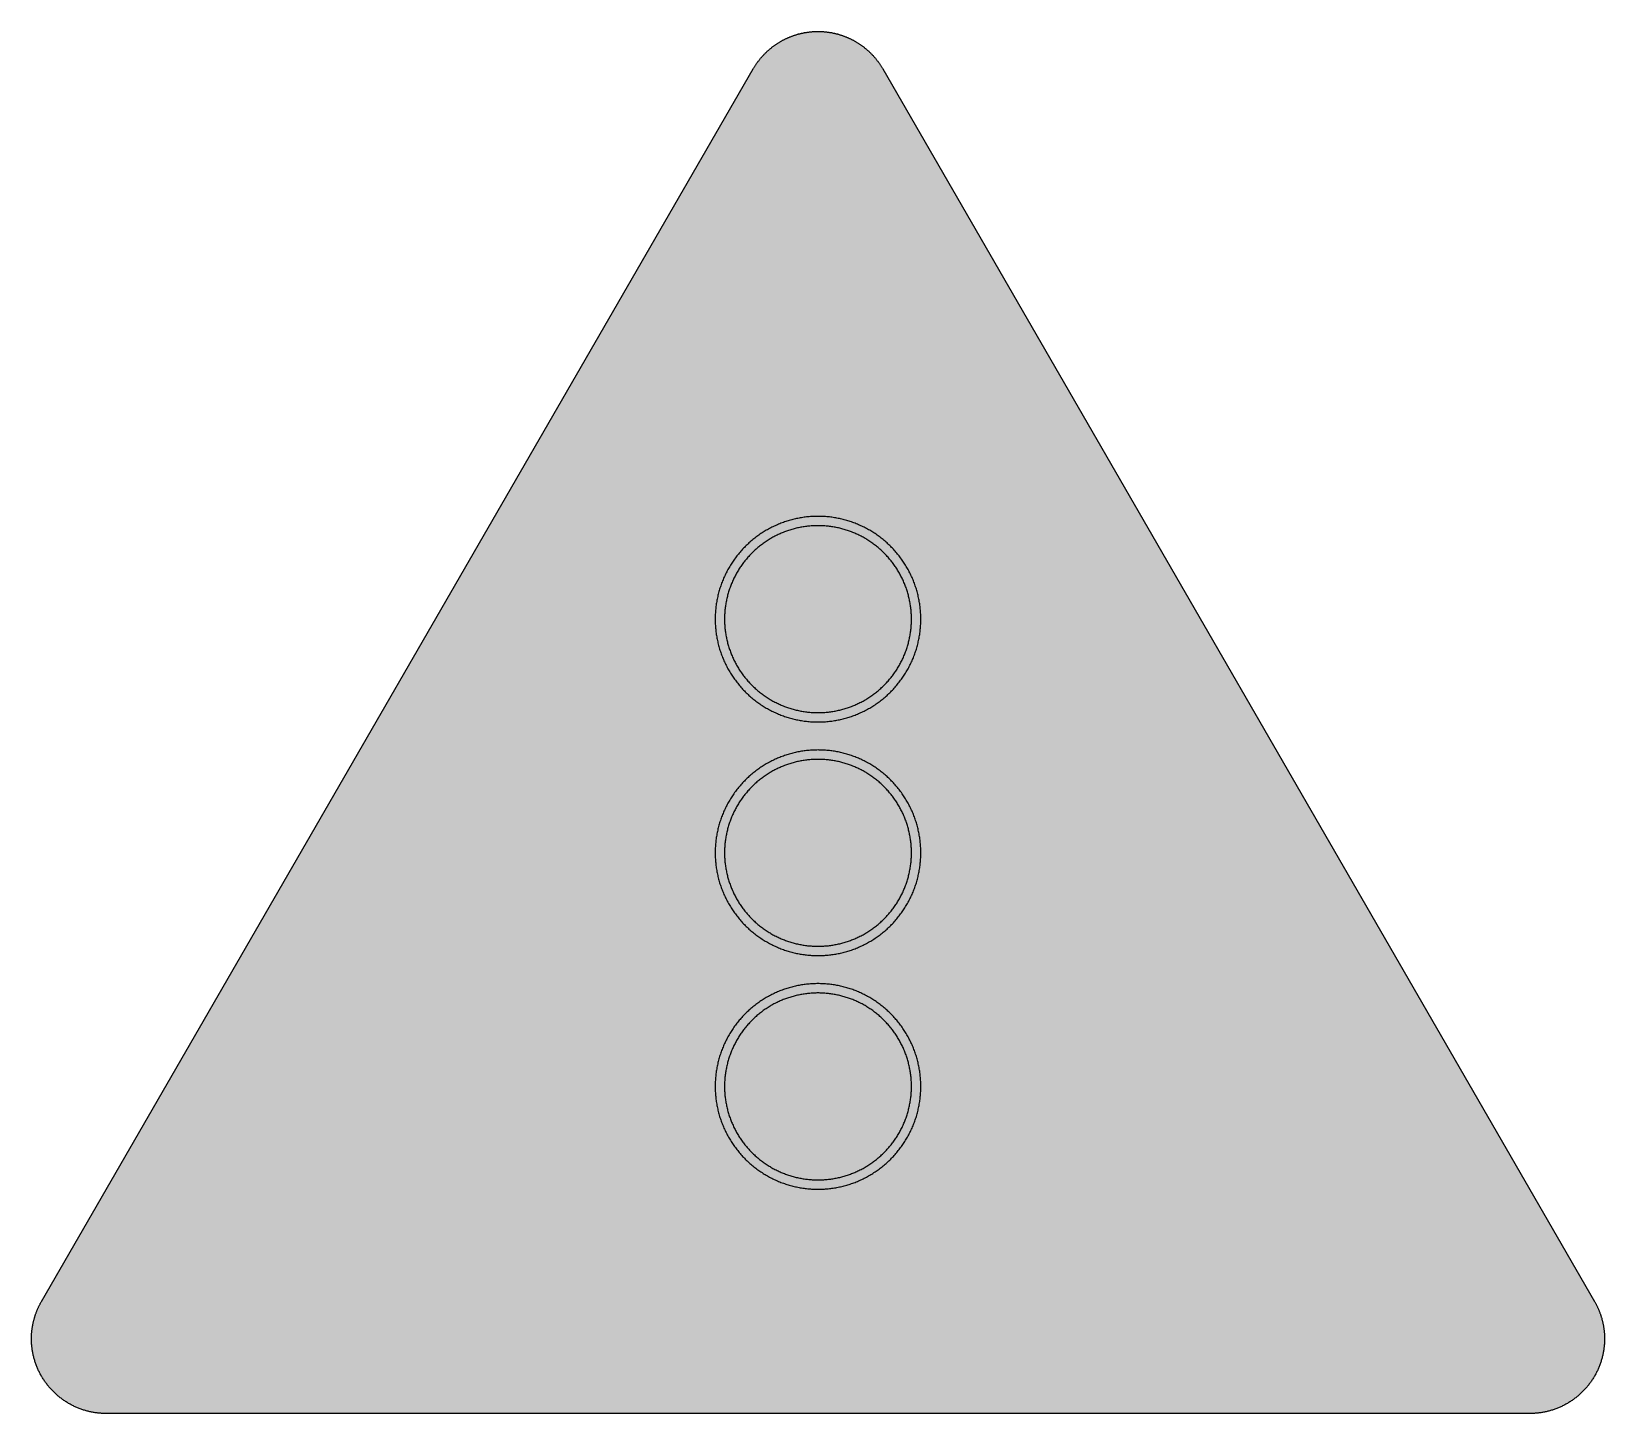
# Model space of a CAD drawing. Header units: millimetres. Extents: x 0 to 297, y 0 to 261.
import ezdxf

# ---------------------------------------------------------------- set-up
doc = ezdxf.new("R2010")
doc.units = ezdxf.units.MM

msp = doc.modelspace()

# ---------------------------------------------------------------- hatches: boundary and pattern name
for color, points in [(254, [(14.1633, 0.0526), (13.9878, 0.0533), (13.8125, 0.0559), (13.6373, 0.061), (13.462, 0.0686), (13.2893, 0.0787), (13.114, 0.0914), (12.9413, 0.1041), (12.7686, 0.1194), (12.5959, 0.1397), (12.4231, 0.16), (12.2504, 0.1803), (12.0777, 0.2057), (11.9075, 0.2337), (11.7373, 0.2616), (11.5672, 0.2921), (11.397, 0.3251), (11.2268, 0.3607), (11.0592, 0.3962), (10.8915, 0.4369), (10.7239, 0.4775), (10.5562, 0.5207), (10.3886, 0.5664), (10.2235, 0.6121), (10.0584, 0.6604), (9.8933, 0.7137), (9.7307, 0.7645), (9.5682, 0.8204), (9.4056, 0.8788), (9.2431, 0.9373), (9.083, 0.9982), (8.923, 1.0617), (8.763, 1.1252), (8.6055, 1.1938), (8.4455, 1.2624), (8.2906, 1.331), (8.1331, 1.4046), (7.9781, 1.4783), (7.8232, 1.5545), (7.6708, 1.6332), (7.5184, 1.7145), (7.366, 1.7958), (7.2161, 1.8796), (7.0663, 1.966), (6.919, 2.0549), (6.7716, 2.1438), (6.6243, 2.2352), (6.4795, 2.3266), (6.3348, 2.4232), (6.19, 2.5197), (6.0477, 2.6187), (5.908, 2.7178), (5.7683, 2.8219), (5.6286, 2.9261), (5.4915, 3.0302), (5.3543, 3.1394), (5.2197, 3.2487), (5.0851, 3.3579), (4.953, 3.4722), (4.8209, 3.5865), (4.6914, 3.7033), (4.5644, 3.8202), (4.4348, 3.9395), (4.3104, 4.0615), (4.1859, 4.1859), (4.0615, 4.3104), (3.9395, 4.4374), (3.8202, 4.5644), (3.7033, 4.6914), (3.5865, 4.8235), (3.4722, 4.953), (3.3579, 5.0876), (3.2487, 5.2197), (3.1369, 5.3543), (3.0302, 5.4915), (2.9235, 5.6286), (2.8194, 5.7683), (2.7178, 5.908), (2.6187, 6.0503), (2.5197, 6.19), (2.4232, 6.3348), (2.3266, 6.4795), (2.2352, 6.6243), (2.1438, 6.7716), (2.0523, 6.919), (1.966, 7.0663), (1.8796, 7.2161), (1.7958, 7.366), (1.7145, 7.5184), (1.6332, 7.6708), (1.5545, 7.8232), (1.4783, 7.9781), (1.4046, 8.1331), (1.331, 8.2906), (1.2598, 8.4455), (1.1913, 8.6055), (1.1252, 8.763), (1.0592, 8.923), (0.9982, 9.083), (0.9373, 9.2431), (0.8763, 9.4056), (0.8204, 9.5682), (0.7645, 9.7307), (0.7112, 9.8933), (0.6604, 10.0584), (0.6121, 10.2235), (0.5639, 10.3911), (0.5207, 10.5562), (0.4775, 10.7239), (0.4343, 10.8915), (0.3962, 11.0592), (0.3607, 11.2268), (0.3251, 11.397), (0.2921, 11.5672), (0.2616, 11.7373), (0.2311, 11.9075), (0.2057, 12.0802), (0.1803, 12.2504), (0.1575, 12.4231), (0.1372, 12.5959), (0.1194, 12.7686), (0.1041, 12.9413), (0.0889, 13.114), (0.0787, 13.2893), (0.0686, 13.462), (0.061, 13.6373), (0.0559, 13.8125), (0.0508, 13.9878), (0.0508, 14.163), (0.0508, 14.2773), (0.0533, 14.3942), (0.0559, 14.511), (0.0584, 14.6253), (0.0635, 14.7422), (0.0686, 14.859), (0.0737, 14.9733), (0.0813, 15.0901), (0.0889, 15.2044), (0.0991, 15.3187), (0.1092, 15.4356), (0.1194, 15.5499), (0.1321, 15.6642), (0.1448, 15.7785), (0.1575, 15.8953), (0.1727, 16.0096), (0.188, 16.1239), (0.2032, 16.2382), (0.221, 16.35), (0.2413, 16.4643), (0.2591, 16.5786), (0.2794, 16.6929), (0.2997, 16.8046), (0.3226, 16.9189), (0.3454, 17.0307), (0.3708, 17.145), (0.3937, 17.2568), (0.4191, 17.3685), (0.447, 17.4803), (0.475, 17.592), (0.5029, 17.7038), (0.5334, 17.8156), (0.5613, 17.9273), (0.5944, 18.0365), (0.6248, 18.1483), (0.6579, 18.2575), (0.6934, 18.3693), (0.7264, 18.4785), (0.762, 18.5877), (0.8001, 18.6969), (0.8382, 18.8062), (0.8763, 18.9128), (0.9144, 19.0221), (0.955, 19.1313), (0.9957, 19.238), (1.0389, 19.3446), (1.0795, 19.4539), (1.1252, 19.5605), (1.1684, 19.6647), (1.2141, 19.7714), (1.2598, 19.878), (1.3081, 19.9822), (1.3564, 20.0889), (1.4046, 20.193), (1.4554, 20.2971), (1.5062, 20.4013), (1.557, 20.5054), (1.6104, 20.607), (1.6637, 20.7112), (1.717, 20.8128), (1.7729, 20.9144), (1.8263, 21.016), (1.8847, 21.1176), (1.9406, 21.2192), (136.2523, 253.8501), (136.3091, 253.9492), (136.3675, 254.0483), (136.4285, 254.1473), (136.4894, 254.2464), (136.5504, 254.3454), (136.6139, 254.442), (136.6774, 254.5385), (136.7409, 254.635), (136.8044, 254.7315), (136.8704, 254.8255), (136.9365, 254.922), (137.0025, 255.016), (137.0711, 255.11), (137.1397, 255.2014), (137.2083, 255.2954), (137.2794, 255.3868), (137.3505, 255.4783), (137.4216, 255.5672), (137.4927, 255.6586), (137.5664, 255.7475), (137.6401, 255.8364), (137.7137, 255.9253), (137.7874, 256.0117), (137.8636, 256.098), (137.9398, 256.1844), (138.016, 256.2708), (138.0947, 256.3546), (138.1735, 256.4409), (138.2522, 256.5222), (138.3309, 256.606), (138.4122, 256.6899), (138.4935, 256.7711), (138.5748, 256.8524), (138.6586, 256.9312), (138.7399, 257.0124), (138.8237, 257.0912), (138.9075, 257.1699), (138.9939, 257.2461), (139.0802, 257.3249), (139.1641, 257.4011), (139.253, 257.4747), (139.3393, 257.5509), (139.4282, 257.6246), (139.5171, 257.6982), (139.606, 257.7719), (139.6949, 257.843), (139.7864, 257.9141), (139.8778, 257.9853), (139.9692, 258.0564), (140.0607, 258.125), (140.1547, 258.1935), (140.2486, 258.2596), (140.3426, 258.3282), (140.4366, 258.3942), (140.5331, 258.4602), (140.6296, 258.5237), (140.7262, 258.5872), (140.8227, 258.6507), (140.9192, 258.7142), (141.0183, 258.7752), (141.1173, 258.8362), (141.2164, 258.8946), (141.3154, 258.9555), (141.4145, 259.014), (141.5161, 259.0698), (141.6177, 259.1283), (141.7193, 259.1841), (141.8209, 259.2375), (141.9225, 259.2934), (142.0266, 259.3467), (142.1308, 259.3975), (142.2324, 259.4508), (142.3365, 259.5016), (142.4407, 259.5499), (142.5473, 259.6007), (142.6515, 259.6464), (142.7556, 259.6947), (142.8623, 259.7404), (142.969, 259.7861), (143.0757, 259.8318), (143.1823, 259.875), (143.289, 259.9182), (143.3957, 259.9588), (143.5049, 259.9995), (143.6116, 260.0401), (143.7208, 260.0808), (143.83, 260.1189), (143.9393, 260.1544), (144.0485, 260.1925), (144.1577, 260.2281), (144.2669, 260.2636), (144.3761, 260.2967), (144.4879, 260.3297), (144.5971, 260.3627), (144.7089, 260.3932), (144.8206, 260.4237), (144.9299, 260.4516), (145.0416, 260.4821), (145.1534, 260.5075), (145.2651, 260.5354), (145.3794, 260.5608), (145.4912, 260.5862), (145.603, 260.6091), (145.7173, 260.6319), (145.829, 260.6548), (145.9433, 260.6751), (146.0551, 260.6954), (146.1694, 260.7158), (146.2837, 260.7335), (146.398, 260.7513), (146.5123, 260.7666), (146.6266, 260.7818), (146.7409, 260.797), (146.8552, 260.8123), (146.9695, 260.825), (147.0838, 260.8351), (147.2006, 260.8478), (147.3149, 260.858), (147.4292, 260.8656), (147.5461, 260.8732), (147.6604, 260.8809), (147.7772, 260.8859), (147.8915, 260.8936), (148.0083, 260.8961), (148.1226, 260.9012), (148.2395, 260.9037), (148.3563, 260.9037), (148.4706, 260.9037), (148.5875, 260.9037), (148.7043, 260.9037), (148.8186, 260.9012), (148.9354, 260.8961), (149.0523, 260.8936), (149.1666, 260.8859), (149.2834, 260.8809), (149.3977, 260.8732), (149.512, 260.8656), (149.6289, 260.858), (149.7432, 260.8478), (149.8575, 260.8351), (149.9743, 260.825), (150.0886, 260.8123), (150.2029, 260.797), (150.3172, 260.7818), (150.4315, 260.7666), (150.5458, 260.7513), (150.6601, 260.7335), (150.7744, 260.7158), (150.8862, 260.6954), (151.0005, 260.6751), (151.1148, 260.6548), (151.2265, 260.6319), (151.3408, 260.6091), (151.4526, 260.5862), (151.5643, 260.5608), (151.6761, 260.5354), (151.7879, 260.5075), (151.8996, 260.4821), (152.0114, 260.4516), (152.1231, 260.4237), (152.2349, 260.3932), (152.3467, 260.3627), (152.4559, 260.3297), (152.5676, 260.2967), (152.6769, 260.2636), (152.7861, 260.2281), (152.8953, 260.1925), (153.0045, 260.1544), (153.1137, 260.1189), (153.223, 260.0808), (153.3296, 260.0401), (153.4389, 259.9995), (153.5455, 259.9588), (153.6548, 259.9182), (153.7614, 259.875), (153.8681, 259.8318), (153.9748, 259.7861), (154.0789, 259.7404), (154.1856, 259.6947), (154.2923, 259.6464), (154.3964, 259.6007), (154.5006, 259.5499), (154.6047, 259.5016), (154.7089, 259.4508), (154.813, 259.3975), (154.9171, 259.3467), (155.0187, 259.2934), (155.1203, 259.2375), (155.2245, 259.1841), (155.3261, 259.1283), (155.4251, 259.0698), (155.5267, 259.014), (155.6283, 258.9555), (155.7274, 258.8946), (155.8265, 258.8362), (155.9255, 258.7752), (156.022, 258.7142), (156.1211, 258.6507), (156.2176, 258.5872), (156.3141, 258.5237), (156.4107, 258.4602), (156.5046, 258.3942), (156.6012, 258.3282), (156.6951, 258.2596), (156.7866, 258.1935), (156.8806, 258.125), (156.972, 258.0564), (157.066, 257.9853), (157.1574, 257.9141), (157.2463, 257.843), (157.3378, 257.7719), (157.4267, 257.6982), (157.5156, 257.6246), (157.6019, 257.5509), (157.6908, 257.4747), (157.7772, 257.4011), (157.8635, 257.3249), (157.9499, 257.2461), (158.0337, 257.1699), (158.1201, 257.0912), (158.2039, 257.0124), (158.2852, 256.9312), (158.369, 256.8524), (158.4503, 256.7711), (158.5316, 256.6899), (158.6103, 256.606), (158.6916, 256.5222), (158.7703, 256.4409), (158.8491, 256.3546), (158.9253, 256.2708), (159.004, 256.1844), (159.0802, 256.098), (159.1539, 256.0117), (159.2301, 255.9253), (159.3037, 255.8364), (159.3774, 255.7475), (159.451, 255.6586), (159.5222, 255.5672), (159.5933, 255.4783), (159.6644, 255.3868), (159.7355, 255.2954), (159.8041, 255.2014), (159.8727, 255.11), (159.9387, 255.016), (160.0073, 254.922), (160.0733, 254.8255), (160.1368, 254.7315), (160.2029, 254.635), (160.2664, 254.5385), (160.3299, 254.442), (160.3908, 254.3454), (160.4543, 254.2464), (160.5153, 254.1473), (160.5737, 254.0483), (160.6347, 253.9492), (160.6906, 253.8476), (295.0023, 21.2192), (295.0591, 21.1176), (295.115, 21.016), (295.1709, 20.9144), (295.2267, 20.8128), (295.2801, 20.7112), (295.3334, 20.607), (295.3868, 20.5054), (295.4376, 20.4013), (295.4884, 20.2971), (295.5392, 20.193), (295.5874, 20.0889), (295.6357, 19.9822), (295.6814, 19.878), (295.7297, 19.7714), (295.7754, 19.6647), (295.8186, 19.5605), (295.8617, 19.4539), (295.9049, 19.3446), (295.9481, 19.238), (295.9887, 19.1313), (296.0294, 19.0221), (296.0675, 18.9128), (296.1056, 18.8062), (296.1437, 18.6969), (296.1792, 18.5877), (296.2148, 18.4785), (296.2504, 18.3693), (296.2834, 18.2575), (296.3164, 18.1483), (296.3494, 18.0365), (296.3799, 17.9273), (296.4104, 17.8156), (296.4409, 17.7038), (296.4688, 17.592), (296.4967, 17.4803), (296.5221, 17.3685), (296.5475, 17.2568), (296.5729, 17.145), (296.5958, 17.0307), (296.6212, 16.9189), (296.6415, 16.8046), (296.6644, 16.6929), (296.6822, 16.5786), (296.7025, 16.4643), (296.7203, 16.35), (296.738, 16.2382), (296.7558, 16.1239), (296.7711, 16.0096), (296.7838, 15.8953), (296.799, 15.7785), (296.8117, 15.6642), (296.8244, 15.5499), (296.8346, 15.4356), (296.8447, 15.3187), (296.8523, 15.2044), (296.86, 15.0901), (296.8676, 14.9733), (296.8752, 14.859), (296.8803, 14.7422), (296.8828, 14.6253), (296.8879, 14.511), (296.8904, 14.3942), (296.8904, 14.2773), (296.8904, 14.163), (296.8904, 13.9878), (296.8879, 13.8125), (296.8828, 13.6373), (296.8752, 13.462), (296.865, 13.2893), (296.8523, 13.114), (296.8396, 12.9413), (296.8219, 12.7686), (296.8041, 12.5959), (296.7838, 12.4231), (296.7609, 12.2504), (296.738, 12.0802), (296.7101, 11.9075), (296.6822, 11.7373), (296.6517, 11.5672), (296.6187, 11.397), (296.5831, 11.2268), (296.545, 11.0592), (296.5069, 10.8915), (296.4663, 10.7239), (296.4231, 10.5562), (296.3774, 10.3911), (296.3316, 10.2235), (296.2808, 10.0584), (296.23, 9.8933), (296.1767, 9.7307), (296.1234, 9.5682), (296.0649, 9.4056), (296.0065, 9.2431), (295.9456, 9.083), (295.8821, 8.923), (295.8186, 8.763), (295.75, 8.6055), (295.6814, 8.4455), (295.6103, 8.2906), (295.5392, 8.1331), (295.463, 7.9781), (295.3868, 7.8232), (295.3106, 7.6708), (295.2293, 7.5184), (295.148, 7.366), (295.0642, 7.2161), (294.9778, 7.0663), (294.8889, 6.919), (294.8, 6.7716), (294.7086, 6.6243), (294.6146, 6.4795), (294.5206, 6.3348), (294.4241, 6.19), (294.325, 6.0503), (294.226, 5.908), (294.1218, 5.7683), (294.0177, 5.6286), (293.9136, 5.4915), (293.8043, 5.3543), (293.6951, 5.2197), (293.5859, 5.0876), (293.4716, 4.953), (293.3573, 4.8235), (293.2405, 4.6914), (293.1236, 4.5644), (293.0042, 4.4374), (292.8823, 4.3104), (292.7579, 4.1859), (292.6334, 4.0615), (292.5089, 3.9395), (292.3794, 3.8202), (292.2524, 3.7033), (292.1203, 3.5865), (291.9908, 3.4722), (291.8562, 3.3579), (291.7241, 3.2487), (291.5895, 3.1394), (291.4523, 3.0302), (291.3151, 2.9261), (291.1754, 2.8219), (291.0357, 2.7178), (290.8935, 2.6187), (290.7513, 2.5197), (290.609, 2.4232), (290.4642, 2.3266), (290.3195, 2.2352), (290.1721, 2.1438), (290.0248, 2.0549), (289.8775, 1.966), (289.7276, 1.8796), (289.5778, 1.7958), (289.4254, 1.7145), (289.273, 1.6332), (289.118, 1.5545), (288.9656, 1.4783), (288.8107, 1.4046), (288.6532, 1.331), (288.4957, 1.2624), (288.3383, 1.1938), (288.1808, 1.1252), (288.0208, 1.0617), (287.8607, 0.9982), (287.7007, 0.9373), (287.5382, 0.8788), (287.3756, 0.8204), (287.213, 0.7645), (287.0479, 0.7137), (286.8854, 0.6604), (286.7203, 0.6121), (286.5526, 0.5664), (286.3875, 0.5207), (286.2199, 0.4775), (286.0523, 0.4369), (285.8846, 0.3962), (285.7144, 0.3607), (285.5468, 0.3251), (285.3766, 0.2921), (285.2064, 0.2616), (285.0363, 0.2337), (284.8635, 0.2057), (284.6934, 0.1803), (284.5206, 0.16), (284.3479, 0.1397), (284.1752, 0.1194), (284.0025, 0.1041), (283.8272, 0.0914), (283.6545, 0.0787), (283.4792, 0.0686), (283.3065, 0.061), (283.1313, 0.0559), (282.956, 0.0533), (282.7807, 0.0508)]), (59, [(167.8753, 149.9831), (167.8737, 150.2232), (167.8686, 150.4645), (167.861, 150.7033), (167.8508, 150.9446), (167.8356, 151.1833), (167.8203, 151.4221), (167.8, 151.6609), (167.7797, 151.8996), (167.7543, 152.1384), (167.7264, 152.3746), (167.6959, 152.6108), (167.6603, 152.847), (167.6248, 153.0833), (167.5841, 153.3169), (167.5435, 153.5532), (167.4978, 153.7843), (167.4495, 154.018), (167.3987, 154.2491), (167.3454, 154.4803), (167.2895, 154.7114), (167.2285, 154.9425), (167.1676, 155.1711), (167.1041, 155.3972), (167.0355, 155.6258), (166.9644, 155.8519), (166.8932, 156.0779), (166.817, 156.3014), (166.7383, 156.525), (166.657, 156.7459), (166.5732, 156.9669), (166.4868, 157.1879), (166.3979, 157.4063), (166.3065, 157.6248), (166.21, 157.8432), (166.1135, 158.0591), (166.0144, 158.2725), (165.9103, 158.4858), (165.8061, 158.6992), (165.6994, 158.91), (165.5877, 159.1183), (165.4759, 159.3266), (165.3591, 159.5349), (165.2422, 159.7406), (165.1229, 159.9438), (164.9984, 160.147), (164.8739, 160.3477), (164.7444, 160.5483), (164.6149, 160.7464), (164.4802, 160.9446), (164.3456, 161.1401), (164.2085, 161.3332), (164.0662, 161.5262), (163.924, 161.7167), (163.7792, 161.9047), (163.6293, 162.0926), (163.4795, 162.2781), (163.3271, 162.4635), (163.1721, 162.6438), (163.0147, 162.8267), (162.8546, 163.0045), (162.6921, 163.1823), (162.527, 163.3576), (162.3593, 163.5303), (162.1917, 163.7005), (162.019, 163.8706), (161.8463, 164.0383), (161.671, 164.2034), (161.4932, 164.3659), (161.3154, 164.526), (161.1351, 164.6834), (160.9522, 164.8384), (160.7693, 164.9908), (160.5813, 165.1406), (160.3959, 165.288), (160.2054, 165.4353), (160.0149, 165.5775), (159.8219, 165.7172), (159.6288, 165.8569), (159.4333, 165.9915), (159.2351, 166.1236), (159.037, 166.2557), (158.8364, 166.3827), (158.6357, 166.5097), (158.4325, 166.6316), (158.2293, 166.7535), (158.0236, 166.8704), (157.8153, 166.9872), (157.607, 167.099), (157.3987, 167.2082), (157.1879, 167.3174), (156.9745, 167.4216), (156.7612, 167.5257), (156.5478, 167.6248), (156.3319, 167.7213), (156.1135, 167.8153), (155.8976, 167.9067), (155.6766, 167.9981), (155.4582, 168.0845), (155.2346, 168.1683), (155.0137, 168.2496), (154.7901, 168.3283), (154.5666, 168.402), (154.3406, 168.4757), (154.1145, 168.5468), (153.8884, 168.6128), (153.6598, 168.6789), (153.4312, 168.7398), (153.2001, 168.8008), (152.969, 168.8567), (152.7378, 168.91), (152.5067, 168.9608), (152.273, 169.0091), (152.0419, 169.0548), (151.8056, 169.0954), (151.572, 169.1361), (151.3357, 169.1716), (151.0995, 169.2046), (150.8633, 169.2377), (150.6271, 169.2656), (150.3883, 169.2885), (150.1496, 169.3113), (149.9108, 169.3316), (149.672, 169.3469), (149.4333, 169.3596), (149.1945, 169.3723), (148.9532, 169.3799), (148.7119, 169.3824), (148.4706, 169.385), (148.2293, 169.3824), (147.9906, 169.3799), (147.7493, 169.3723), (147.508, 169.3596), (147.2692, 169.3469), (147.0304, 169.3316), (146.7917, 169.3113), (146.5529, 169.2885), (146.3167, 169.2656), (146.0779, 169.2377), (145.8417, 169.2046), (145.6055, 169.1716), (145.3718, 169.1361), (145.1356, 169.0954), (144.9019, 169.0548), (144.6682, 169.0091), (144.4346, 168.9608), (144.2034, 168.91), (143.9723, 168.8567), (143.7411, 168.8008), (143.5125, 168.7398), (143.2839, 168.6789), (143.0553, 168.6128), (142.8293, 168.5468), (142.6032, 168.4757), (142.3772, 168.402), (142.1536, 168.3283), (141.9301, 168.2496), (141.7066, 168.1683), (141.4856, 168.0845), (141.2646, 167.9981), (141.0462, 167.9067), (140.8278, 167.8153), (140.6119, 167.7213), (140.396, 167.6248), (140.1801, 167.5257), (139.9667, 167.4216), (139.7559, 167.3174), (139.5451, 167.2082), (139.3342, 167.099), (139.126, 166.9872), (138.9202, 166.8704), (138.7145, 166.7535), (138.5087, 166.6316), (138.3081, 166.5097), (138.1049, 166.3827), (137.9068, 166.2557), (137.7061, 166.1236), (137.5105, 165.9915), (137.3149, 165.8569), (137.1219, 165.7172), (136.9289, 165.5775), (136.7384, 165.4353), (136.5479, 165.288), (136.3599, 165.1406), (136.1745, 164.9908), (135.9916, 164.8384), (135.8087, 164.6834), (135.6284, 164.526), (135.448, 164.3659), (135.2728, 164.2034), (135.0975, 164.0383), (134.9223, 163.8706), (134.7521, 163.7005), (134.5819, 163.5303), (134.4143, 163.3576), (134.2517, 163.1823), (134.0891, 163.0045), (133.9291, 162.8267), (133.7716, 162.6438), (133.6167, 162.4635), (133.4618, 162.2781), (133.3119, 162.0926), (133.1646, 161.9047), (133.0198, 161.7167), (132.875, 161.5262), (132.7353, 161.3332), (132.5982, 161.1401), (132.461, 160.9446), (132.3289, 160.7464), (132.1994, 160.5483), (132.0698, 160.3477), (131.9454, 160.147), (131.8209, 159.9438), (131.7015, 159.7406), (131.5822, 159.5349), (131.4679, 159.3266), (131.3536, 159.1183), (131.2443, 158.91), (131.1377, 158.6992), (131.031, 158.4858), (130.9294, 158.2725), (130.8303, 158.0591), (130.7313, 157.8432), (130.6373, 157.6248), (130.5458, 157.4063), (130.4569, 157.1879), (130.3706, 156.9669), (130.2868, 156.7459), (130.2055, 156.525), (130.1267, 156.3014), (130.0505, 156.0779), (129.9769, 155.8519), (129.9083, 155.6258), (129.8397, 155.3972), (129.7762, 155.1711), (129.7127, 154.9425), (129.6543, 154.7114), (129.5984, 154.4803), (129.5425, 154.2491), (129.4917, 154.018), (129.446, 153.7843), (129.4003, 153.5532), (129.3571, 153.3169), (129.319, 153.0833), (129.2809, 152.847), (129.2479, 152.6108), (129.2174, 152.3746), (129.1895, 152.1384), (129.1641, 151.8996), (129.1412, 151.6609), (129.1209, 151.4221), (129.1057, 151.1833), (129.093, 150.9446), (129.0828, 150.7033), (129.0752, 150.4645), (129.0701, 150.2232), (129.0676, 149.9819), (129.0701, 149.7406), (129.0752, 149.4993), (129.0828, 149.2606), (129.093, 149.0193), (129.1057, 148.7805), (129.1209, 148.5417), (129.1412, 148.303), (129.1641, 148.0642), (129.1895, 147.8255), (129.2174, 147.5892), (129.2479, 147.353), (129.2809, 147.1168), (129.319, 146.8806), (129.3571, 146.6469), (129.4003, 146.4132), (129.446, 146.1795), (129.4917, 145.9459), (129.5425, 145.7147), (129.5984, 145.4836), (129.6543, 145.2524), (129.7127, 145.0238), (129.7762, 144.7952), (129.8397, 144.5666), (129.9083, 144.338), (129.9769, 144.112), (130.0505, 143.8885), (130.1267, 143.6624), (130.2055, 143.4414), (130.2868, 143.2179), (130.3706, 142.9969), (130.4569, 142.7759), (130.5458, 142.5575), (130.6373, 142.3391), (130.7313, 142.1232), (130.8303, 141.9073), (130.9294, 141.6914), (131.031, 141.478), (131.1377, 141.2672), (131.2443, 141.0564), (131.3536, 140.8455), (131.4679, 140.6373), (131.5822, 140.4315), (131.7015, 140.2258), (131.8209, 140.02), (131.9454, 139.8168), (132.0698, 139.6162), (132.1994, 139.4155), (132.3289, 139.2174), (132.461, 139.0193), (132.5982, 138.8262), (132.7353, 138.6307), (132.875, 138.4376), (133.0198, 138.2471), (133.1646, 138.0592), (133.3119, 137.8712), (133.4618, 137.6858), (133.6167, 137.5004), (133.7716, 137.32), (133.9291, 137.1371), (134.0891, 136.9593), (134.2517, 136.7815), (134.4143, 136.6063), (134.5819, 136.4336), (134.7521, 136.2608), (134.9223, 136.0932), (135.0975, 135.9256), (135.2728, 135.7605), (135.448, 135.5979), (135.6284, 135.4379), (135.8087, 135.2804), (135.9916, 135.1255), (136.1745, 134.9731), (136.3599, 134.8232), (136.5479, 134.6759), (136.7384, 134.5286), (136.9289, 134.3863), (137.1219, 134.2466), (137.3149, 134.1069), (137.5105, 133.9723), (137.7061, 133.8402), (137.9068, 133.7081), (138.1049, 133.5811), (138.3081, 133.4541), (138.5087, 133.3322), (138.7145, 133.2103), (138.9202, 133.0935), (139.126, 132.9792), (139.3342, 132.8649), (139.5451, 132.7556), (139.7559, 132.6464), (139.9667, 132.5423), (140.1801, 132.4407), (140.396, 132.3391), (140.6119, 132.2426), (140.8278, 132.1486), (141.0462, 132.0571), (141.2646, 131.9682), (141.4856, 131.8793), (141.7066, 131.7955), (141.9301, 131.7168), (142.1536, 131.638), (142.3772, 131.5618), (142.6032, 131.4882), (142.8293, 131.4171), (143.0553, 131.351), (143.2839, 131.285), (143.5125, 131.224), (143.7411, 131.1656), (143.9723, 131.1072), (144.2034, 131.0538), (144.4346, 131.003), (144.6682, 130.9548), (144.9019, 130.9091), (145.1356, 130.8684), (145.3718, 130.8278), (145.6055, 130.7922), (145.8417, 130.7592), (146.0779, 130.7262), (146.3167, 130.6982), (146.5529, 130.6728), (146.7917, 130.6525), (147.0304, 130.6322), (147.2692, 130.617), (147.508, 130.6017), (147.7493, 130.5916), (147.9906, 130.5839), (148.2293, 130.5814), (148.4706, 130.5789), (148.7119, 130.5814), (148.9532, 130.5839), (149.1945, 130.5916), (149.4333, 130.6017), (149.672, 130.617), (149.9108, 130.6322), (150.1496, 130.6525), (150.3883, 130.6728), (150.6271, 130.6982), (150.8633, 130.7262), (151.0995, 130.7592), (151.3357, 130.7922), (151.572, 130.8278), (151.8056, 130.8684), (152.0419, 130.9091), (152.273, 130.9548), (152.5067, 131.003), (152.7378, 131.0538), (152.969, 131.1072), (153.2001, 131.1656), (153.4312, 131.224), (153.6598, 131.285), (153.8884, 131.351), (154.1145, 131.4171), (154.3406, 131.4882), (154.5666, 131.5618), (154.7901, 131.638), (155.0137, 131.7168), (155.2346, 131.7955), (155.4582, 131.8793), (155.6766, 131.9682), (155.8976, 132.0571), (156.1135, 132.1486), (156.3319, 132.2426), (156.5478, 132.3391), (156.7612, 132.4407), (156.9745, 132.5423), (157.1879, 132.6464), (157.3987, 132.7556), (157.607, 132.8649), (157.8153, 132.9792), (158.0236, 133.0935), (158.2293, 133.2103), (158.4325, 133.3322), (158.6357, 133.4541), (158.8364, 133.5811), (159.037, 133.7081), (159.2351, 133.8402), (159.4333, 133.9723), (159.6288, 134.1069), (159.8219, 134.2466), (160.0149, 134.3863), (160.2054, 134.5286), (160.3959, 134.6759), (160.5813, 134.8232), (160.7693, 134.9731), (160.9522, 135.1255), (161.1351, 135.2804), (161.3154, 135.4379), (161.4932, 135.5979), (161.671, 135.7605), (161.8463, 135.9256), (162.019, 136.0932), (162.1917, 136.2608), (162.3593, 136.4336), (162.527, 136.6063), (162.6921, 136.7815), (162.8546, 136.9593), (163.0147, 137.1371), (163.1721, 137.32), (163.3271, 137.5004), (163.4795, 137.6858), (163.6293, 137.8712), (163.7792, 138.0592), (163.924, 138.2471), (164.0662, 138.4376), (164.2085, 138.6307), (164.3456, 138.8262), (164.4802, 139.0193), (164.6149, 139.2174), (164.7444, 139.4155), (164.8739, 139.6162), (164.9984, 139.8168), (165.1229, 140.02), (165.2422, 140.2258), (165.3591, 140.4315), (165.4759, 140.6373), (165.5877, 140.8455), (165.6994, 141.0564), (165.8061, 141.2672), (165.9103, 141.478), (166.0144, 141.6914), (166.1135, 141.9073), (166.21, 142.1232), (166.3065, 142.3391), (166.3979, 142.5575), (166.4868, 142.7759), (166.5732, 142.9969), (166.657, 143.2179), (166.7383, 143.4414), (166.817, 143.6624), (166.8932, 143.8885), (166.9644, 144.112), (167.0355, 144.338), (167.1041, 144.5666), (167.1676, 144.7952), (167.2285, 145.0238), (167.2895, 145.2524), (167.3454, 145.4836), (167.3987, 145.7147), (167.4495, 145.9459), (167.4978, 146.1795), (167.5435, 146.4132), (167.5841, 146.6469), (167.6248, 146.8806), (167.6603, 147.1168), (167.6959, 147.353), (167.7264, 147.5892), (167.7543, 147.8255), (167.7797, 148.0642), (167.8, 148.303), (167.8203, 148.5417), (167.8356, 148.7805), (167.8508, 149.0193), (167.861, 149.2606), (167.8686, 149.4993), (167.8737, 149.7406), (167.8737, 149.9819)]), (22, [(166.1114, 149.9831), (166.1084, 150.2004), (166.1058, 150.4188), (166.0982, 150.6372), (166.0881, 150.8557), (166.0754, 151.0741), (166.0627, 151.2926), (166.0449, 151.5085), (166.0246, 151.7244), (166.0017, 151.9403), (165.9763, 152.1562), (165.9484, 152.3721), (165.9179, 152.5854), (165.8849, 152.8013), (165.8468, 153.0147), (165.8087, 153.228), (165.768, 153.4389), (165.7248, 153.6497), (165.6791, 153.8605), (165.6309, 154.0713), (165.5775, 154.2821), (165.5242, 154.4904), (165.4683, 154.6987), (165.4099, 154.9044), (165.3489, 155.1127), (165.2829, 155.3185), (165.2168, 155.5217), (165.1483, 155.7274), (165.0771, 155.9306), (165.0035, 156.1313), (164.9273, 156.3319), (164.8485, 156.5326), (164.7673, 156.7332), (164.6834, 156.9314), (164.5996, 157.1269), (164.5107, 157.3225), (164.4193, 157.5181), (164.3253, 157.7137), (164.2313, 157.9067), (164.1323, 158.0972), (164.0332, 158.2877), (163.9291, 158.4782), (163.8249, 158.6662), (163.7182, 158.8516), (163.609, 159.037), (163.4973, 159.2224), (163.383, 159.4053), (163.2661, 159.5882), (163.1467, 159.7685), (163.0274, 159.9463), (162.9029, 160.1241), (162.7784, 160.3019), (162.6489, 160.4772), (162.5194, 160.6499), (162.3873, 160.8226), (162.2527, 160.9928), (162.1155, 161.1605), (161.9783, 161.3281), (161.8361, 161.4932), (161.6939, 161.6583), (161.5465, 161.8209), (161.3992, 161.9809), (161.2494, 162.1409), (161.097, 162.2984), (160.9446, 162.4533), (160.7871, 162.6083), (160.6296, 162.7607), (160.4721, 162.9105), (160.3096, 163.0578), (160.147, 163.2026), (159.9844, 163.3474), (159.8168, 163.4871), (159.6517, 163.6268), (159.4815, 163.764), (159.3113, 163.8986), (159.1386, 164.0307), (158.9659, 164.1602), (158.7906, 164.2872), (158.6154, 164.4142), (158.4376, 164.5361), (158.2572, 164.658), (158.0769, 164.7774), (157.8966, 164.8917), (157.7137, 165.006), (157.5283, 165.1178), (157.3428, 165.2295), (157.1549, 165.3362), (156.9669, 165.4404), (156.779, 165.542), (156.5885, 165.6436), (156.3954, 165.7401), (156.2024, 165.8366), (156.0093, 165.9306), (155.8138, 166.0195), (155.6182, 166.1084), (155.4201, 166.1947), (155.2219, 166.2786), (155.0238, 166.3598), (154.8232, 166.4386), (154.62, 166.5148), (154.4193, 166.5884), (154.2161, 166.6596), (154.0129, 166.7281), (153.8072, 166.7942), (153.6014, 166.8577), (153.3957, 166.9186), (153.1874, 166.9796), (152.9791, 167.0355), (152.7708, 167.0888), (152.5626, 167.1396), (152.3517, 167.1879), (152.1409, 167.2361), (151.9276, 167.2793), (151.7167, 167.32), (151.5034, 167.3581), (151.29, 167.3936), (151.0767, 167.4266), (150.8608, 167.4571), (150.6474, 167.4851), (150.4315, 167.5105), (150.2156, 167.5333), (149.9972, 167.5536), (149.7813, 167.5714), (149.5628, 167.5867), (149.3469, 167.5994), (149.1285, 167.6095), (148.91, 167.6146), (148.6916, 167.6197), (148.4706, 167.6197), (148.2522, 167.6197), (148.0337, 167.6146), (147.8153, 167.6095), (147.5969, 167.5994), (147.3784, 167.5867), (147.1625, 167.5714), (146.9441, 167.5536), (146.7282, 167.5333), (146.5123, 167.5105), (146.2964, 167.4851), (146.0805, 167.4571), (145.8671, 167.4266), (145.6512, 167.3936), (145.4379, 167.3581), (145.227, 167.32), (145.0137, 167.2793), (144.8029, 167.2361), (144.592, 167.1879), (144.3812, 167.1396), (144.1729, 167.0888), (143.9621, 167.0355), (143.7538, 166.9796), (143.5481, 166.9186), (143.3424, 166.8577), (143.1366, 166.7942), (142.9309, 166.7281), (142.7277, 166.6596), (142.5245, 166.5884), (142.3213, 166.5148), (142.1206, 166.4386), (141.92, 166.3598), (141.7218, 166.2786), (141.5237, 166.1947), (141.3256, 166.1084), (141.13, 166.0195), (140.9344, 165.9306), (140.7414, 165.8366), (140.5484, 165.7401), (140.3553, 165.6436), (140.1648, 165.542), (139.9769, 165.4404), (139.7889, 165.3362), (139.6009, 165.2295), (139.4155, 165.1178), (139.2301, 165.006), (139.0472, 164.8917), (138.8669, 164.7774), (138.6865, 164.658), (138.5062, 164.5361), (138.3284, 164.4142), (138.1531, 164.2872), (137.9779, 164.1602), (137.8052, 164.0307), (137.6324, 163.8986), (137.4623, 163.764), (137.2921, 163.6268), (137.1244, 163.4871), (136.9593, 163.3474), (136.7942, 163.2026), (136.6317, 163.0578), (136.4717, 162.9105), (136.3116, 162.7607), (136.1542, 162.6083), (135.9992, 162.4533), (135.8443, 162.2984), (135.6919, 162.1409), (135.5446, 161.9809), (135.3947, 161.8209), (135.2499, 161.6583), (135.1077, 161.4932), (134.9654, 161.3281), (134.8283, 161.1605), (134.6911, 160.9928), (134.5565, 160.8226), (134.4244, 160.6499), (134.2949, 160.4772), (134.1653, 160.3019), (134.0409, 160.1241), (133.9164, 159.9463), (133.797, 159.7685), (133.6777, 159.5882), (133.5608, 159.4053), (133.4465, 159.2224), (133.3348, 159.037), (133.2255, 158.8516), (133.1189, 158.6662), (133.0122, 158.4782), (132.9106, 158.2877), (132.8115, 158.0972), (132.7125, 157.9067), (132.6159, 157.7137), (132.5245, 157.5181), (132.4331, 157.3225), (132.3442, 157.1269), (132.2578, 156.9314), (132.1765, 156.7332), (132.0952, 156.5326), (132.0165, 156.3319), (131.9403, 156.1313), (131.8666, 155.9306), (131.793, 155.7274), (131.7244, 155.5217), (131.6584, 155.3185), (131.5949, 155.1127), (131.5339, 154.9044), (131.4755, 154.6987), (131.4196, 154.4904), (131.3637, 154.2821), (131.3129, 154.0713), (131.2647, 153.8605), (131.2189, 153.6497), (131.1758, 153.4389), (131.1326, 153.228), (131.0945, 153.0147), (131.0589, 152.8013), (131.0259, 152.5854), (130.9954, 152.3721), (130.9675, 152.1562), (130.9421, 151.9403), (130.9192, 151.7244), (130.8989, 151.5085), (130.8811, 151.2926), (130.8659, 151.0741), (130.8532, 150.8557), (130.8456, 150.6372), (130.8379, 150.4188), (130.8329, 150.2004), (130.8329, 149.9819), (130.8329, 149.7635), (130.8379, 149.545), (130.8456, 149.3266), (130.8532, 149.1082), (130.8659, 148.8897), (130.8811, 148.6713), (130.8989, 148.4554), (130.9192, 148.2395), (130.9421, 148.0236), (130.9675, 147.8077), (130.9954, 147.5918), (131.0259, 147.3784), (131.0589, 147.1625), (131.0945, 146.9492), (131.1326, 146.7383), (131.1758, 146.525), (131.2189, 146.3142), (131.2647, 146.1033), (131.3129, 145.8925), (131.3637, 145.6817), (131.4196, 145.4734), (131.4755, 145.2651), (131.5339, 145.0594), (131.5949, 144.8537), (131.6584, 144.6479), (131.7244, 144.4422), (131.793, 144.239), (131.8666, 144.0358), (131.9403, 143.8326), (132.0165, 143.6319), (132.0952, 143.4313), (132.1765, 143.2331), (132.2578, 143.035), (132.3442, 142.8369), (132.4331, 142.6413), (132.5245, 142.4457), (132.6159, 142.2527), (132.7125, 142.0597), (132.8115, 141.8666), (132.9106, 141.6761), (133.0122, 141.4882), (133.1189, 141.2977), (133.2255, 141.1122), (133.3348, 140.9268), (133.4465, 140.7414), (133.5608, 140.5585), (133.6777, 140.3756), (133.797, 140.1953), (133.9164, 140.0175), (134.0409, 139.8397), (134.1653, 139.6619), (134.2949, 139.4892), (134.4244, 139.3139), (134.5565, 139.1437), (134.6911, 138.971), (134.8283, 138.8034), (134.9654, 138.6357), (135.1077, 138.4706), (135.2499, 138.3055), (135.3947, 138.143), (135.5446, 137.983), (135.6919, 137.8229), (135.8443, 137.6655), (135.9992, 137.508), (136.1542, 137.3556), (136.3116, 137.2032), (136.4717, 137.0533), (136.6317, 136.906), (136.7942, 136.7612), (136.9593, 136.6164), (137.1244, 136.4767), (137.2921, 136.337), (137.4623, 136.1999), (137.6324, 136.0653), (137.8052, 135.9332), (137.9779, 135.8036), (138.1531, 135.6766), (138.3284, 135.5496), (138.5062, 135.4277), (138.6865, 135.3058), (138.8669, 135.189), (139.0472, 135.0721), (139.2301, 134.9578), (139.4155, 134.8461), (139.6009, 134.7368), (139.7889, 134.6276), (139.9769, 134.5235), (140.1648, 134.4219), (140.3553, 134.3203), (140.5484, 134.2238), (140.7414, 134.1272), (140.9344, 134.0333), (141.13, 133.9444), (141.3256, 133.8555), (141.5237, 133.7691), (141.7218, 133.6853), (141.92, 133.604), (142.1206, 133.5253), (142.3213, 133.4491), (142.5245, 133.3754), (142.7277, 133.3043), (142.9309, 133.2357), (143.1366, 133.1697), (143.3424, 133.1062), (143.5481, 133.0452), (143.7538, 132.9842), (143.9621, 132.9284), (144.1729, 132.875), (144.3812, 132.8242), (144.592, 132.776), (144.8029, 132.7277), (145.0137, 132.6845), (145.227, 132.6439), (145.4379, 132.6058), (145.6512, 132.5702), (145.8671, 132.5372), (146.0805, 132.5067), (146.2964, 132.4788), (146.5123, 132.4508), (146.7282, 132.4305), (146.9441, 132.4102), (147.1625, 132.3924), (147.3784, 132.3772), (147.5969, 132.3645), (147.8153, 132.3543), (148.0337, 132.3492), (148.2522, 132.3442), (148.4706, 132.3442), (148.6916, 132.3442), (148.91, 132.3492), (149.1285, 132.3543), (149.3469, 132.3645), (149.5628, 132.3772), (149.7813, 132.3924), (149.9972, 132.4102), (150.2156, 132.4305), (150.4315, 132.4508), (150.6474, 132.4788), (150.8608, 132.5067), (151.0767, 132.5372), (151.29, 132.5702), (151.5034, 132.6058), (151.7167, 132.6439), (151.9276, 132.6845), (152.1409, 132.7277), (152.3517, 132.776), (152.5626, 132.8242), (152.7708, 132.875), (152.9791, 132.9284), (153.1874, 132.9842), (153.3957, 133.0452), (153.6014, 133.1062), (153.8072, 133.1697), (154.0129, 133.2357), (154.2161, 133.3043), (154.4193, 133.3754), (154.62, 133.4491), (154.8232, 133.5253), (155.0238, 133.604), (155.2219, 133.6853), (155.4201, 133.7691), (155.6182, 133.8555), (155.8138, 133.9444), (156.0093, 134.0333), (156.2024, 134.1272), (156.3954, 134.2238), (156.5885, 134.3203), (156.779, 134.4219), (156.9669, 134.5235), (157.1549, 134.6276), (157.3428, 134.7368), (157.5283, 134.8461), (157.7137, 134.9578), (157.8966, 135.0721), (158.0769, 135.189), (158.2572, 135.3058), (158.4376, 135.4277), (158.6154, 135.5496), (158.7906, 135.6766), (158.9659, 135.8036), (159.1386, 135.9332), (159.3113, 136.0653), (159.4815, 136.1999), (159.6517, 136.337), (159.8168, 136.4767), (159.9844, 136.6164), (160.147, 136.7612), (160.3096, 136.906), (160.4721, 137.0533), (160.6296, 137.2032), (160.7871, 137.3556), (160.9446, 137.508), (161.097, 137.6655), (161.2494, 137.8229), (161.3992, 137.983), (161.5465, 138.143), (161.6939, 138.3055), (161.8361, 138.4706), (161.9783, 138.6357), (162.1155, 138.8034), (162.2527, 138.971), (162.3873, 139.1437), (162.5194, 139.3139), (162.6489, 139.4892), (162.7784, 139.6619), (162.9029, 139.8397), (163.0274, 140.0175), (163.1467, 140.1953), (163.2661, 140.3756), (163.383, 140.5585), (163.4973, 140.7414), (163.609, 140.9268), (163.7182, 141.1122), (163.8249, 141.2977), (163.9291, 141.4882), (164.0332, 141.6761), (164.1323, 141.8666), (164.2313, 142.0597), (164.3253, 142.2527), (164.4193, 142.4457), (164.5107, 142.6413), (164.5996, 142.8369), (164.6834, 143.035), (164.7673, 143.2331), (164.8485, 143.4313), (164.9273, 143.6319), (165.0035, 143.8326), (165.0771, 144.0358), (165.1483, 144.239), (165.2168, 144.4422), (165.2829, 144.6479), (165.3489, 144.8537), (165.4099, 145.0594), (165.4683, 145.2651), (165.5242, 145.4734), (165.5775, 145.6817), (165.6309, 145.8925), (165.6791, 146.1033), (165.7248, 146.3142), (165.768, 146.525), (165.8087, 146.7383), (165.8468, 146.9492), (165.8849, 147.1625), (165.9179, 147.3784), (165.9484, 147.5918), (165.9763, 147.8077), (166.0017, 148.0236), (166.0246, 148.2395), (166.0449, 148.4554), (166.0627, 148.6713), (166.0754, 148.8897), (166.0881, 149.1082), (166.0982, 149.3266), (166.1058, 149.545), (166.1084, 149.7635), (166.1109, 149.9819)]), (59, [(167.8753, 105.8859), (167.8737, 106.1263), (167.8686, 106.3676), (167.861, 106.6063), (167.8508, 106.8476), (167.8356, 107.0864), (167.8203, 107.3252), (167.8, 107.5639), (167.7797, 107.8027), (167.7543, 108.0414), (167.7264, 108.2777), (167.6959, 108.5139), (167.6603, 108.7501), (167.6248, 108.9863), (167.5841, 109.22), (167.5435, 109.4537), (167.4978, 109.6874), (167.4495, 109.921), (167.3987, 110.1522), (167.3454, 110.3833), (167.2895, 110.6145), (167.2285, 110.8456), (167.1676, 111.0742), (167.1041, 111.3003), (167.0355, 111.5289), (166.9644, 111.7549), (166.8932, 111.981), (166.817, 112.2045), (166.7383, 112.428), (166.657, 112.649), (166.5732, 112.87), (166.4868, 113.091), (166.3979, 113.3094), (166.3065, 113.5278), (166.21, 113.7463), (166.1135, 113.9622), (166.0144, 114.1755), (165.9103, 114.3889), (165.8061, 114.6023), (165.6994, 114.8131), (165.5877, 115.0214), (165.4759, 115.2296), (165.3591, 115.4379), (165.2422, 115.6437), (165.1229, 115.8469), (164.9984, 116.0501), (164.8739, 116.2507), (164.7444, 116.4514), (164.6149, 116.6495), (164.4802, 116.8476), (164.3456, 117.0432), (164.2085, 117.2362), (164.0662, 117.4293), (163.924, 117.6198), (163.7792, 117.8077), (163.6293, 117.9957), (163.4795, 118.1811), (163.3271, 118.3665), (163.1721, 118.5469), (163.0147, 118.7272), (162.8546, 118.9076), (162.6921, 119.0854), (162.527, 119.2606), (162.3593, 119.4333), (162.1917, 119.6035), (162.019, 119.7737), (161.8463, 119.9413), (161.671, 120.1064), (161.4932, 120.269), (161.3154, 120.429), (161.1351, 120.5865), (160.9522, 120.7414), (160.7693, 120.8938), (160.5813, 121.0437), (160.3959, 121.191), (160.2054, 121.3383), (160.0149, 121.4806), (159.8219, 121.6203), (159.6288, 121.76), (159.4333, 121.8946), (159.2351, 122.0267), (159.037, 122.1588), (158.8364, 122.2858), (158.6357, 122.4128), (158.4325, 122.5347), (158.2293, 122.6566), (158.0236, 122.7734), (157.8153, 122.8877), (157.607, 123.002), (157.3987, 123.1113), (157.1879, 123.2205), (156.9745, 123.3246), (156.7612, 123.4262), (156.5478, 123.5278), (156.3319, 123.6243), (156.1135, 123.7183), (155.8976, 123.8098), (155.6766, 123.8987), (155.4582, 123.9876), (155.2346, 124.0714), (155.0137, 124.1527), (154.7901, 124.2289), (154.5666, 124.3051), (154.3406, 124.3787), (154.1145, 124.4498), (153.8884, 124.5159), (153.6598, 124.5819), (153.4312, 124.6429), (153.2001, 124.7013), (152.969, 124.7597), (152.7378, 124.8131), (152.5067, 124.8639), (152.273, 124.9121), (152.0419, 124.9553), (151.8056, 124.9985), (151.572, 125.0391), (151.3357, 125.0747), (151.0995, 125.1077), (150.8633, 125.1382), (150.6271, 125.1687), (150.3883, 125.1915), (150.1496, 125.2144), (149.9108, 125.2347), (149.672, 125.2499), (149.4333, 125.2626), (149.1945, 125.2728), (148.9532, 125.2804), (148.7119, 125.2855), (148.4706, 125.288), (148.2293, 125.2855), (147.9906, 125.2804), (147.7493, 125.2728), (147.508, 125.2626), (147.2692, 125.2499), (147.0304, 125.2347), (146.7917, 125.2144), (146.5529, 125.1915), (146.3167, 125.1687), (146.0779, 125.1382), (145.8417, 125.1077), (145.6055, 125.0747), (145.3718, 125.0391), (145.1356, 124.9985), (144.9019, 124.9553), (144.6682, 124.9121), (144.4346, 124.8639), (144.2034, 124.8131), (143.9723, 124.7597), (143.7411, 124.7013), (143.5125, 124.6429), (143.2839, 124.5819), (143.0553, 124.5159), (142.8293, 124.4498), (142.6032, 124.3787), (142.3772, 124.3051), (142.1536, 124.2289), (141.9301, 124.1527), (141.7066, 124.0714), (141.4856, 123.9876), (141.2646, 123.8987), (141.0462, 123.8098), (140.8278, 123.7183), (140.6119, 123.6243), (140.396, 123.5278), (140.1801, 123.4262), (139.9667, 123.3246), (139.7559, 123.2205), (139.5451, 123.1113), (139.3342, 123.002), (139.126, 122.8877), (138.9202, 122.7734), (138.7145, 122.6566), (138.5087, 122.5347), (138.3081, 122.4128), (138.1049, 122.2858), (137.9068, 122.1588), (137.7061, 122.0267), (137.5105, 121.8946), (137.3149, 121.76), (137.1219, 121.6203), (136.9289, 121.4806), (136.7384, 121.3383), (136.5479, 121.191), (136.3599, 121.0437), (136.1745, 120.8938), (135.9916, 120.7414), (135.8087, 120.5865), (135.6284, 120.429), (135.448, 120.269), (135.2728, 120.1064), (135.0975, 119.9413), (134.9223, 119.7737), (134.7521, 119.6035), (134.5819, 119.4333), (134.4143, 119.2606), (134.2517, 119.0854), (134.0891, 118.9076), (133.9291, 118.7272), (133.7716, 118.5469), (133.6167, 118.3665), (133.4618, 118.1811), (133.3119, 117.9957), (133.1646, 117.8077), (133.0198, 117.6198), (132.875, 117.4293), (132.7353, 117.2362), (132.5982, 117.0432), (132.461, 116.8476), (132.3289, 116.6495), (132.1994, 116.4514), (132.0698, 116.2507), (131.9454, 116.0501), (131.8209, 115.8469), (131.7015, 115.6437), (131.5822, 115.4379), (131.4679, 115.2296), (131.3536, 115.0214), (131.2443, 114.8131), (131.1377, 114.6023), (131.031, 114.3889), (130.9294, 114.1755), (130.8303, 113.9622), (130.7313, 113.7463), (130.6373, 113.5278), (130.5458, 113.3094), (130.4569, 113.091), (130.3706, 112.87), (130.2868, 112.649), (130.2055, 112.428), (130.1267, 112.2045), (130.0505, 111.981), (129.9769, 111.7549), (129.9083, 111.5289), (129.8397, 111.3003), (129.7762, 111.0742), (129.7127, 110.8456), (129.6543, 110.6145), (129.5984, 110.3833), (129.5425, 110.1522), (129.4917, 109.921), (129.446, 109.6874), (129.4003, 109.4537), (129.3571, 109.22), (129.319, 108.9863), (129.2809, 108.7501), (129.2479, 108.5139), (129.2174, 108.2777), (129.1895, 108.0414), (129.1641, 107.8027), (129.1412, 107.5639), (129.1209, 107.3252), (129.1057, 107.0864), (129.093, 106.8476), (129.0828, 106.6063), (129.0752, 106.3676), (129.0701, 106.1263), (129.0676, 105.885), (129.0701, 105.6437), (129.0752, 105.4024), (129.0828, 105.1636), (129.093, 104.9223), (129.1057, 104.6836), (129.1209, 104.4448), (129.1412, 104.206), (129.1641, 103.9673), (129.1895, 103.7285), (129.2174, 103.4923), (129.2479, 103.2561), (129.2809, 103.0199), (129.319, 102.7836), (129.3571, 102.55), (129.4003, 102.3163), (129.446, 102.0826), (129.4917, 101.8489), (129.5425, 101.6178), (129.5984, 101.3866), (129.6543, 101.1555), (129.7127, 100.9269), (129.7762, 100.6983), (129.8397, 100.4697), (129.9083, 100.2411), (129.9769, 100.015), (130.0505, 99.7915), (130.1267, 99.5655), (130.2055, 99.3419), (130.2868, 99.121), (130.3706, 98.9), (130.4569, 98.679), (130.5458, 98.4606), (130.6373, 98.2421), (130.7313, 98.0262), (130.8303, 97.8103), (130.9294, 97.5944), (131.031, 97.3811), (131.1377, 97.1702), (131.2443, 96.9569), (131.3536, 96.7486), (131.4679, 96.5403), (131.5822, 96.332), (131.7015, 96.1263), (131.8209, 95.9231), (131.9454, 95.7199), (132.0698, 95.5192), (132.1994, 95.3186), (132.3289, 95.1205), (132.461, 94.9223), (132.5982, 94.7268), (132.7353, 94.5337), (132.875, 94.3407), (133.0198, 94.1502), (133.1646, 93.9622), (133.3119, 93.7743), (133.4618, 93.5888), (133.6167, 93.4034), (133.7716, 93.2205), (133.9291, 93.0402), (134.0891, 92.8624), (134.2517, 92.6846), (134.4143, 92.5093), (134.5819, 92.3366), (134.7521, 92.1639), (134.9223, 91.9963), (135.0975, 91.8286), (135.2728, 91.6635), (135.448, 91.501), (135.6284, 91.3409), (135.8087, 91.1835), (135.9916, 91.0285), (136.1745, 90.8761), (136.3599, 90.7263), (136.5479, 90.5789), (136.7384, 90.4316), (136.9289, 90.2894), (137.1219, 90.1497), (137.3149, 90.01), (137.5105, 89.8754), (137.7061, 89.7433), (137.9068, 89.6112), (138.1049, 89.4842), (138.3081, 89.3572), (138.5087, 89.2353), (138.7145, 89.1134), (138.9202, 88.9965), (139.126, 88.8797), (139.3342, 88.7679), (139.5451, 88.6587), (139.7559, 88.5495), (139.9667, 88.4453), (140.1801, 88.3437), (140.396, 88.2421), (140.6119, 88.1456), (140.8278, 88.0516), (141.0462, 87.9602), (141.2646, 87.8688), (141.4856, 87.7824), (141.7066, 87.6986), (141.9301, 87.6173), (142.1536, 87.5386), (142.3772, 87.4649), (142.6032, 87.3912), (142.8293, 87.3201), (143.0553, 87.2541), (143.2839, 87.188), (143.5125, 87.1271), (143.7411, 87.0661), (143.9723, 87.0102), (144.2034, 86.9569), (144.4346, 86.9061), (144.6682, 86.8578), (144.9019, 86.8121), (145.1356, 86.7715), (145.3718, 86.7308), (145.6055, 86.6953), (145.8417, 86.6597), (146.0779, 86.6292), (146.3167, 86.6013), (146.5529, 86.5759), (146.7917, 86.5556), (147.0304, 86.5353), (147.2692, 86.52), (147.508, 86.5048), (147.7493, 86.4946), (147.9906, 86.487), (148.2293, 86.4845), (148.4706, 86.4819), (148.7119, 86.4845), (148.9532, 86.487), (149.1945, 86.4946), (149.4333, 86.5048), (149.672, 86.52), (149.9108, 86.5353), (150.1496, 86.5556), (150.3883, 86.5759), (150.6271, 86.6013), (150.8633, 86.6292), (151.0995, 86.6597), (151.3357, 86.6953), (151.572, 86.7308), (151.8056, 86.7715), (152.0419, 86.8121), (152.273, 86.8578), (152.5067, 86.9061), (152.7378, 86.9569), (152.969, 87.0102), (153.2001, 87.0661), (153.4312, 87.1271), (153.6598, 87.188), (153.8884, 87.2541), (154.1145, 87.3201), (154.3406, 87.3912), (154.5666, 87.4649), (154.7901, 87.5386), (155.0137, 87.6173), (155.2346, 87.6986), (155.4582, 87.7824), (155.6766, 87.8688), (155.8976, 87.9602), (156.1135, 88.0516), (156.3319, 88.1456), (156.5478, 88.2421), (156.7612, 88.3437), (156.9745, 88.4453), (157.1879, 88.5495), (157.3987, 88.6587), (157.607, 88.7679), (157.8153, 88.8797), (158.0236, 88.9965), (158.2293, 89.1134), (158.4325, 89.2353), (158.6357, 89.3572), (158.8364, 89.4842), (159.037, 89.6112), (159.2351, 89.7433), (159.4333, 89.8754), (159.6288, 90.01), (159.8219, 90.1497), (160.0149, 90.2894), (160.2054, 90.4316), (160.3959, 90.5789), (160.5813, 90.7263), (160.7693, 90.8761), (160.9522, 91.0285), (161.1351, 91.1835), (161.3154, 91.3409), (161.4932, 91.501), (161.671, 91.6635), (161.8463, 91.8286), (162.019, 91.9963), (162.1917, 92.1639), (162.3593, 92.3366), (162.527, 92.5093), (162.6921, 92.6846), (162.8546, 92.8624), (163.0147, 93.0402), (163.1721, 93.2205), (163.3271, 93.4034), (163.4795, 93.5888), (163.6293, 93.7743), (163.7792, 93.9622), (163.924, 94.1502), (164.0662, 94.3407), (164.2085, 94.5337), (164.3456, 94.7268), (164.4802, 94.9223), (164.6149, 95.1205), (164.7444, 95.3186), (164.8739, 95.5192), (164.9984, 95.7199), (165.1229, 95.9231), (165.2422, 96.1263), (165.3591, 96.332), (165.4759, 96.5403), (165.5877, 96.7486), (165.6994, 96.9569), (165.8061, 97.1702), (165.9103, 97.3811), (166.0144, 97.5944), (166.1135, 97.8103), (166.21, 98.0262), (166.3065, 98.2421), (166.3979, 98.4606), (166.4868, 98.679), (166.5732, 98.9), (166.657, 99.121), (166.7383, 99.3419), (166.817, 99.5655), (166.8932, 99.7915), (166.9644, 100.015), (167.0355, 100.2411), (167.1041, 100.4697), (167.1676, 100.6983), (167.2285, 100.9269), (167.2895, 101.1555), (167.3454, 101.3866), (167.3987, 101.6178), (167.4495, 101.8489), (167.4978, 102.0826), (167.5435, 102.3163), (167.5841, 102.55), (167.6248, 102.7836), (167.6603, 103.0199), (167.6959, 103.2561), (167.7264, 103.4923), (167.7543, 103.7285), (167.7797, 103.9673), (167.8, 104.206), (167.8203, 104.4448), (167.8356, 104.6836), (167.8508, 104.9223), (167.861, 105.1636), (167.8686, 105.4024), (167.8737, 105.6437), (167.8737, 105.885)]), (40, [(166.1114, 105.8859), (166.1084, 106.1034), (166.1058, 106.3219), (166.0982, 106.5403), (166.0881, 106.7587), (166.0754, 106.9772), (166.0627, 107.1956), (166.0449, 107.4115), (166.0246, 107.6274), (166.0017, 107.8433), (165.9763, 108.0592), (165.9484, 108.2751), (165.9179, 108.4885), (165.8849, 108.7044), (165.8468, 108.9177), (165.8087, 109.1286), (165.768, 109.3419), (165.7248, 109.5527), (165.6791, 109.7636), (165.6309, 109.9744), (165.5775, 110.1852), (165.5242, 110.3935), (165.4683, 110.6018), (165.4099, 110.8075), (165.3489, 111.0158), (165.2829, 111.2215), (165.2168, 111.4247), (165.1483, 111.6279), (165.0771, 111.8311), (165.0035, 112.0343), (164.9273, 112.235), (164.8485, 112.4356), (164.7673, 112.6338), (164.6834, 112.8344), (164.5996, 113.03), (164.5107, 113.2256), (164.4193, 113.4212), (164.3253, 113.6167), (164.2313, 113.8098), (164.1323, 114.0003), (164.0332, 114.1908), (163.9291, 114.3813), (163.8249, 114.5692), (163.7182, 114.7547), (163.609, 114.9401), (163.4973, 115.1255), (163.383, 115.3084), (163.2661, 115.4913), (163.1467, 115.6716), (163.0274, 115.8494), (162.9029, 116.0272), (162.7784, 116.205), (162.6489, 116.3777), (162.5194, 116.553), (162.3873, 116.7232), (162.2527, 116.8933), (162.1155, 117.0635), (161.9783, 117.2312), (161.8361, 117.3963), (161.6939, 117.5614), (161.5465, 117.7239), (161.3992, 117.8839), (161.2494, 118.044), (161.097, 118.2014), (160.9446, 118.3564), (160.7871, 118.5113), (160.6296, 118.6637), (160.4721, 118.8136), (160.3096, 118.9609), (160.147, 119.1057), (159.9844, 119.2479), (159.8168, 119.3902), (159.6517, 119.5299), (159.4815, 119.6645), (159.3113, 119.7991), (159.1386, 119.9337), (158.9659, 120.0633), (158.7906, 120.1903), (158.6154, 120.3147), (158.4376, 120.4392), (158.2572, 120.5611), (158.0769, 120.6779), (157.8966, 120.7948), (157.7137, 120.9091), (157.5283, 121.0208), (157.3428, 121.1301), (157.1549, 121.2393), (156.9669, 121.3434), (156.779, 121.445), (156.5885, 121.5466), (156.3954, 121.6431), (156.2024, 121.7397), (156.0093, 121.8336), (155.8138, 121.9225), (155.6182, 122.0114), (155.4201, 122.0978), (155.2219, 122.1816), (155.0238, 122.2629), (154.8232, 122.3416), (154.62, 122.4178), (154.4193, 122.4915), (154.2161, 122.5626), (154.0129, 122.6312), (153.8072, 122.6972), (153.6014, 122.7607), (153.3957, 122.8217), (153.1874, 122.8827), (152.9791, 122.9385), (152.7708, 122.9919), (152.5626, 123.0427), (152.3517, 123.0909), (152.1409, 123.1367), (151.9276, 123.1824), (151.7167, 123.223), (151.5034, 123.2611), (151.29, 123.2967), (151.0767, 123.3297), (150.8608, 123.3602), (150.6474, 123.3881), (150.4315, 123.4135), (150.2156, 123.4364), (149.9972, 123.4567), (149.7813, 123.4745), (149.5628, 123.4897), (149.3469, 123.5024), (149.1285, 123.5126), (148.91, 123.5177), (148.6916, 123.5227), (148.4706, 123.5227), (148.2522, 123.5227), (148.0337, 123.5177), (147.8153, 123.5126), (147.5969, 123.5024), (147.3784, 123.4897), (147.1625, 123.4745), (146.9441, 123.4567), (146.7282, 123.4364), (146.5123, 123.4135), (146.2964, 123.3881), (146.0805, 123.3602), (145.8671, 123.3297), (145.6512, 123.2967), (145.4379, 123.2611), (145.227, 123.223), (145.0137, 123.1824), (144.8029, 123.1367), (144.592, 123.0909), (144.3812, 123.0427), (144.1729, 122.9919), (143.9621, 122.9385), (143.7538, 122.8827), (143.5481, 122.8217), (143.3424, 122.7607), (143.1366, 122.6972), (142.9309, 122.6312), (142.7277, 122.5626), (142.5245, 122.4915), (142.3213, 122.4178), (142.1206, 122.3416), (141.92, 122.2629), (141.7218, 122.1816), (141.5237, 122.0978), (141.3256, 122.0114), (141.13, 121.9225), (140.9344, 121.8336), (140.7414, 121.7397), (140.5484, 121.6431), (140.3553, 121.5466), (140.1648, 121.445), (139.9769, 121.3434), (139.7889, 121.2393), (139.6009, 121.1301), (139.4155, 121.0208), (139.2301, 120.9091), (139.0472, 120.7948), (138.8669, 120.6779), (138.6865, 120.5611), (138.5062, 120.4392), (138.3284, 120.3147), (138.1531, 120.1903), (137.9779, 120.0633), (137.8052, 119.9337), (137.6324, 119.7991), (137.4623, 119.6645), (137.2921, 119.5299), (137.1244, 119.3902), (136.9593, 119.2479), (136.7942, 119.1057), (136.6317, 118.9609), (136.4717, 118.8136), (136.3116, 118.6637), (136.1542, 118.5113), (135.9992, 118.3564), (135.8443, 118.2014), (135.6919, 118.044), (135.5446, 117.8839), (135.3947, 117.7239), (135.2499, 117.5614), (135.1077, 117.3963), (134.9654, 117.2312), (134.8283, 117.0635), (134.6911, 116.8933), (134.5565, 116.7232), (134.4244, 116.553), (134.2949, 116.3777), (134.1653, 116.205), (134.0409, 116.0272), (133.9164, 115.8494), (133.797, 115.6716), (133.6777, 115.4913), (133.5608, 115.3084), (133.4465, 115.1255), (133.3348, 114.9401), (133.2255, 114.7547), (133.1189, 114.5692), (133.0122, 114.3813), (132.9106, 114.1908), (132.8115, 114.0003), (132.7125, 113.8098), (132.6159, 113.6167), (132.5245, 113.4212), (132.4331, 113.2256), (132.3442, 113.03), (132.2578, 112.8344), (132.1765, 112.6338), (132.0952, 112.4356), (132.0165, 112.235), (131.9403, 112.0343), (131.8666, 111.8311), (131.793, 111.6279), (131.7244, 111.4247), (131.6584, 111.2215), (131.5949, 111.0158), (131.5339, 110.8075), (131.4755, 110.6018), (131.4196, 110.3935), (131.3637, 110.1852), (131.3129, 109.9744), (131.2647, 109.7636), (131.2189, 109.5527), (131.1758, 109.3419), (131.1326, 109.1286), (131.0945, 108.9177), (131.0589, 108.7044), (131.0259, 108.4885), (130.9954, 108.2751), (130.9675, 108.0592), (130.9421, 107.8433), (130.9192, 107.6274), (130.8989, 107.4115), (130.8811, 107.1956), (130.8659, 106.9772), (130.8532, 106.7587), (130.8456, 106.5403), (130.8379, 106.3219), (130.8329, 106.1034), (130.8329, 105.885), (130.8329, 105.6665), (130.8379, 105.4456), (130.8456, 105.2271), (130.8532, 105.0112), (130.8659, 104.7928), (130.8811, 104.5743), (130.8989, 104.3584), (130.9192, 104.1425), (130.9421, 103.9266), (130.9675, 103.7107), (130.9954, 103.4948), (131.0259, 103.2815), (131.0589, 103.0656), (131.0945, 102.8522), (131.1326, 102.6389), (131.1758, 102.428), (131.2189, 102.2172), (131.2647, 102.0064), (131.3129, 101.7956), (131.3637, 101.5848), (131.4196, 101.3765), (131.4755, 101.1682), (131.5339, 100.9625), (131.5949, 100.7542), (131.6584, 100.5484), (131.7244, 100.3452), (131.793, 100.142), (131.8666, 99.9388), (131.9403, 99.7356), (132.0165, 99.535), (132.0952, 99.3343), (132.1765, 99.1362), (132.2578, 98.9381), (132.3442, 98.74), (132.4331, 98.5444), (132.5245, 98.3488), (132.6159, 98.1532), (132.7125, 97.9602), (132.8115, 97.7697), (132.9106, 97.5792), (133.0122, 97.3887), (133.1189, 97.2007), (133.2255, 97.0153), (133.3348, 96.8299), (133.4465, 96.6445), (133.5608, 96.4616), (133.6777, 96.2787), (133.797, 96.0984), (133.9164, 95.9206), (134.0409, 95.7428), (134.1653, 95.565), (134.2949, 95.3897), (134.4244, 95.217), (134.5565, 95.0443), (134.6911, 94.8741), (134.8283, 94.7064), (134.9654, 94.5388), (135.1077, 94.3737), (135.2499, 94.2086), (135.3947, 94.046), (135.5446, 93.886), (135.6919, 93.726), (135.8443, 93.5685), (135.9992, 93.411), (136.1542, 93.2586), (136.3116, 93.1062), (136.4717, 92.9564), (136.6317, 92.8091), (136.7942, 92.6643), (136.9593, 92.5195), (137.1244, 92.3798), (137.2921, 92.2401), (137.4623, 92.1029), (137.6324, 91.9683), (137.8052, 91.8362), (137.9779, 91.7067), (138.1531, 91.5797), (138.3284, 91.4527), (138.5062, 91.3308), (138.6865, 91.2089), (138.8669, 91.0895), (139.0472, 90.9752), (139.2301, 90.8609), (139.4155, 90.7491), (139.6009, 90.6374), (139.7889, 90.5307), (139.9769, 90.4265), (140.1648, 90.3249), (140.3553, 90.2233), (140.5484, 90.1268), (140.7414, 90.0303), (140.9344, 89.9363), (141.13, 89.8474), (141.3256, 89.7585), (141.5237, 89.6722), (141.7218, 89.5883), (141.92, 89.5071), (142.1206, 89.4283), (142.3213, 89.3521), (142.5245, 89.2785), (142.7277, 89.2073), (142.9309, 89.1388), (143.1366, 89.0727), (143.3424, 89.0092), (143.5481, 88.9457), (143.7538, 88.8873), (143.9621, 88.8314), (144.1729, 88.7781), (144.3812, 88.7273), (144.592, 88.6765), (144.8029, 88.6308), (145.0137, 88.5876), (145.227, 88.5469), (145.4379, 88.5088), (145.6512, 88.4733), (145.8671, 88.4403), (146.0805, 88.4072), (146.2964, 88.3793), (146.5123, 88.3539), (146.7282, 88.331), (146.9441, 88.3107), (147.1625, 88.2955), (147.3784, 88.2802), (147.5969, 88.2675), (147.8153, 88.2574), (148.0337, 88.2523), (148.2522, 88.2472), (148.4706, 88.2447), (148.6916, 88.2472), (148.91, 88.2523), (149.1285, 88.2574), (149.3469, 88.2675), (149.5628, 88.2802), (149.7813, 88.2955), (149.9972, 88.3107), (150.2156, 88.331), (150.4315, 88.3539), (150.6474, 88.3793), (150.8608, 88.4072), (151.0767, 88.4403), (151.29, 88.4733), (151.5034, 88.5088), (151.7167, 88.5469), (151.9276, 88.5876), (152.1409, 88.6308), (152.3517, 88.6765), (152.5626, 88.7273), (152.7708, 88.7781), (152.9791, 88.8314), (153.1874, 88.8873), (153.3957, 88.9457), (153.6014, 89.0092), (153.8072, 89.0727), (154.0129, 89.1388), (154.2161, 89.2073), (154.4193, 89.2785), (154.62, 89.3521), (154.8232, 89.4283), (155.0238, 89.5071), (155.2219, 89.5883), (155.4201, 89.6722), (155.6182, 89.7585), (155.8138, 89.8474), (156.0093, 89.9363), (156.2024, 90.0303), (156.3954, 90.1268), (156.5885, 90.2233), (156.779, 90.3249), (156.9669, 90.4265), (157.1549, 90.5307), (157.3428, 90.6374), (157.5283, 90.7491), (157.7137, 90.8609), (157.8966, 90.9752), (158.0769, 91.0895), (158.2572, 91.2089), (158.4376, 91.3308), (158.6154, 91.4527), (158.7906, 91.5797), (158.9659, 91.7067), (159.1386, 91.8362), (159.3113, 91.9683), (159.4815, 92.1029), (159.6517, 92.2401), (159.8168, 92.3798), (159.9844, 92.5195), (160.147, 92.6643), (160.3096, 92.8091), (160.4721, 92.9564), (160.6296, 93.1062), (160.7871, 93.2586), (160.9446, 93.411), (161.097, 93.5685), (161.2494, 93.726), (161.3992, 93.886), (161.5465, 94.046), (161.6939, 94.2086), (161.8361, 94.3737), (161.9783, 94.5388), (162.1155, 94.7064), (162.2527, 94.8741), (162.3873, 95.0443), (162.5194, 95.217), (162.6489, 95.3897), (162.7784, 95.565), (162.9029, 95.7428), (163.0274, 95.9206), (163.1467, 96.0984), (163.2661, 96.2787), (163.383, 96.4616), (163.4973, 96.6445), (163.609, 96.8299), (163.7182, 97.0153), (163.8249, 97.2007), (163.9291, 97.3887), (164.0332, 97.5792), (164.1323, 97.7697), (164.2313, 97.9602), (164.3253, 98.1532), (164.4193, 98.3488), (164.5107, 98.5444), (164.5996, 98.74), (164.6834, 98.9381), (164.7673, 99.1362), (164.8485, 99.3343), (164.9273, 99.535), (165.0035, 99.7356), (165.0771, 99.9388), (165.1483, 100.142), (165.2168, 100.3452), (165.2829, 100.5484), (165.3489, 100.7542), (165.4099, 100.9625), (165.4683, 101.1682), (165.5242, 101.3765), (165.5775, 101.5848), (165.6309, 101.7956), (165.6791, 102.0064), (165.7248, 102.2172), (165.768, 102.428), (165.8087, 102.6389), (165.8468, 102.8522), (165.8849, 103.0656), (165.9179, 103.2815), (165.9484, 103.4948), (165.9763, 103.7107), (166.0017, 103.9266), (166.0246, 104.1425), (166.0449, 104.3584), (166.0627, 104.5743), (166.0754, 104.7928), (166.0881, 105.0112), (166.0982, 105.2271), (166.1058, 105.4456), (166.1084, 105.6665), (166.1109, 105.885)]), (59, [(167.8753, 61.7887), (167.8737, 62.0293), (167.8686, 62.2681), (167.861, 62.5094), (167.8508, 62.7507), (167.8356, 62.9895), (167.8203, 63.2282), (167.8, 63.467), (167.7797, 63.7057), (167.7543, 63.942), (167.7264, 64.1807), (167.6959, 64.4169), (167.6603, 64.6532), (167.6248, 64.8894), (167.5841, 65.1231), (167.5435, 65.3567), (167.4978, 65.5904), (167.4495, 65.8241), (167.3987, 66.0552), (167.3454, 66.2864), (167.2895, 66.5175), (167.2285, 66.7461), (167.1676, 66.9747), (167.1041, 67.2033), (167.0355, 67.4319), (166.9644, 67.658), (166.8932, 67.8815), (166.817, 68.1076), (166.7383, 68.3311), (166.657, 68.5521), (166.5732, 68.773), (166.4868, 68.994), (166.3979, 69.2125), (166.3065, 69.4309), (166.21, 69.6493), (166.1135, 69.8627), (166.0144, 70.0786), (165.9103, 70.292), (165.8061, 70.5028), (165.6994, 70.7136), (165.5877, 70.9244), (165.4759, 71.1327), (165.3591, 71.341), (165.2422, 71.5442), (165.1229, 71.7499), (164.9984, 71.9531), (164.8739, 72.1538), (164.7444, 72.3544), (164.6149, 72.5526), (164.4802, 72.7481), (164.3456, 72.9437), (164.2085, 73.1393), (164.0662, 73.3298), (163.924, 73.5228), (163.7792, 73.7108), (163.6293, 73.8988), (163.4795, 74.0842), (163.3271, 74.2671), (163.1721, 74.4499), (163.0147, 74.6303), (162.8546, 74.8106), (162.6921, 74.9859), (162.527, 75.1611), (162.3593, 75.3364), (162.1917, 75.5066), (162.019, 75.6768), (161.8463, 75.8444), (161.671, 76.007), (161.4932, 76.1695), (161.3154, 76.3295), (161.1351, 76.487), (160.9522, 76.6445), (160.7693, 76.7969), (160.5813, 76.9468), (160.3959, 77.0941), (160.2054, 77.2389), (160.0149, 77.3836), (159.8219, 77.5233), (159.6288, 77.6605), (159.4333, 77.7977), (159.2351, 77.9297), (159.037, 78.0618), (158.8364, 78.1888), (158.6357, 78.3158), (158.4325, 78.4377), (158.2293, 78.5571), (158.0236, 78.6765), (157.8153, 78.7908), (157.607, 78.9051), (157.3987, 79.0143), (157.1879, 79.1235), (156.9745, 79.2277), (156.7612, 79.3293), (156.5478, 79.4309), (156.3319, 79.5274), (156.1135, 79.6214), (155.8976, 79.7128), (155.6766, 79.8017), (155.4582, 79.8881), (155.2346, 79.9719), (155.0137, 80.0532), (154.7901, 80.1319), (154.5666, 80.2081), (154.3406, 80.2818), (154.1145, 80.3529), (153.8884, 80.4189), (153.6598, 80.485), (153.4312, 80.5459), (153.2001, 80.6044), (152.969, 80.6628), (152.7378, 80.7161), (152.5067, 80.7669), (152.273, 80.8152), (152.0419, 80.8584), (151.8056, 80.9015), (151.572, 80.9422), (151.3357, 80.9777), (151.0995, 81.0108), (150.8633, 81.0412), (150.6271, 81.0692), (150.3883, 81.0946), (150.1496, 81.1174), (149.9108, 81.1378), (149.672, 81.153), (149.4333, 81.1657), (149.1945, 81.1759), (148.9532, 81.1835), (148.7119, 81.1886), (148.4706, 81.1911), (148.2293, 81.1886), (147.9906, 81.1835), (147.7493, 81.1759), (147.508, 81.1657), (147.2692, 81.153), (147.0304, 81.1378), (146.7917, 81.1174), (146.5529, 81.0946), (146.3167, 81.0692), (146.0779, 81.0412), (145.8417, 81.0108), (145.6055, 80.9777), (145.3718, 80.9422), (145.1356, 80.9015), (144.9019, 80.8584), (144.6682, 80.8152), (144.4346, 80.7669), (144.2034, 80.7161), (143.9723, 80.6628), (143.7411, 80.6044), (143.5125, 80.5459), (143.2839, 80.485), (143.0553, 80.4189), (142.8293, 80.3529), (142.6032, 80.2818), (142.3772, 80.2081), (142.1536, 80.1319), (141.9301, 80.0532), (141.7066, 79.9719), (141.4856, 79.8881), (141.2646, 79.8017), (141.0462, 79.7128), (140.8278, 79.6214), (140.6119, 79.5274), (140.396, 79.4309), (140.1801, 79.3293), (139.9667, 79.2277), (139.7559, 79.1235), (139.5451, 79.0143), (139.3342, 78.9051), (139.126, 78.7908), (138.9202, 78.6765), (138.7145, 78.5571), (138.5087, 78.4377), (138.3081, 78.3158), (138.1049, 78.1888), (137.9068, 78.0618), (137.7061, 77.9297), (137.5105, 77.7977), (137.3149, 77.6605), (137.1219, 77.5233), (136.9289, 77.3836), (136.7384, 77.2389), (136.5479, 77.0941), (136.3599, 76.9468), (136.1745, 76.7969), (135.9916, 76.6445), (135.8087, 76.487), (135.6284, 76.3295), (135.448, 76.1695), (135.2728, 76.007), (135.0975, 75.8444), (134.9223, 75.6768), (134.7521, 75.5066), (134.5819, 75.3364), (134.4143, 75.1611), (134.2517, 74.9859), (134.0891, 74.8106), (133.9291, 74.6303), (133.7716, 74.4499), (133.6167, 74.2671), (133.4618, 74.0842), (133.3119, 73.8988), (133.1646, 73.7108), (133.0198, 73.5228), (132.875, 73.3298), (132.7353, 73.1393), (132.5982, 72.9437), (132.461, 72.7481), (132.3289, 72.5526), (132.1994, 72.3544), (132.0698, 72.1538), (131.9454, 71.9531), (131.8209, 71.7499), (131.7015, 71.5442), (131.5822, 71.341), (131.4679, 71.1327), (131.3536, 70.9244), (131.2443, 70.7136), (131.1377, 70.5028), (131.031, 70.292), (130.9294, 70.0786), (130.8303, 69.8627), (130.7313, 69.6493), (130.6373, 69.4309), (130.5458, 69.2125), (130.4569, 68.994), (130.3706, 68.773), (130.2868, 68.5521), (130.2055, 68.3311), (130.1267, 68.1076), (130.0505, 67.8815), (129.9769, 67.658), (129.9083, 67.4319), (129.8397, 67.2033), (129.7762, 66.9747), (129.7127, 66.7461), (129.6543, 66.5175), (129.5984, 66.2864), (129.5425, 66.0552), (129.4917, 65.8241), (129.446, 65.5904), (129.4003, 65.3567), (129.3571, 65.1231), (129.319, 64.8894), (129.2809, 64.6532), (129.2479, 64.4169), (129.2174, 64.1807), (129.1895, 63.942), (129.1641, 63.7057), (129.1412, 63.467), (129.1209, 63.2282), (129.1057, 62.9895), (129.093, 62.7507), (129.0828, 62.5094), (129.0752, 62.2681), (129.0701, 62.0293), (129.0676, 61.788), (129.0701, 61.5467), (129.0752, 61.3054), (129.0828, 61.0641), (129.093, 60.8254), (129.1057, 60.5866), (129.1209, 60.3479), (129.1412, 60.1091), (129.1641, 59.8703), (129.1895, 59.6316), (129.2174, 59.3954), (129.2479, 59.1591), (129.2809, 58.9229), (129.319, 58.6867), (129.3571, 58.453), (129.4003, 58.2193), (129.446, 57.9857), (129.4917, 57.752), (129.5425, 57.5208), (129.5984, 57.2897), (129.6543, 57.0586), (129.7127, 56.8274), (129.7762, 56.5988), (129.8397, 56.3728), (129.9083, 56.1442), (129.9769, 55.9181), (130.0505, 55.6946), (130.1267, 55.4685), (130.2055, 55.245), (130.2868, 55.024), (130.3706, 54.803), (130.4569, 54.5821), (130.5458, 54.3636), (130.6373, 54.1452), (130.7313, 53.9267), (130.8303, 53.7108), (130.9294, 53.4975), (131.031, 53.2841), (131.1377, 53.0708), (131.2443, 52.8599), (131.3536, 52.6517), (131.4679, 52.4434), (131.5822, 52.2351), (131.7015, 52.0294), (131.8209, 51.8262), (131.9454, 51.623), (132.0698, 51.4223), (132.1994, 51.2216), (132.3289, 51.0235), (132.461, 50.8254), (132.5982, 50.6298), (132.7353, 50.4368), (132.875, 50.2437), (133.0198, 50.0532), (133.1646, 49.8653), (133.3119, 49.6773), (133.4618, 49.4919), (133.6167, 49.3065), (133.7716, 49.1236), (133.9291, 48.9433), (134.0891, 48.7655), (134.2517, 48.5877), (134.4143, 48.4124), (134.5819, 48.2397), (134.7521, 48.067), (134.9223, 47.8993), (135.0975, 47.7317), (135.2728, 47.5666), (135.448, 47.404), (135.6284, 47.244), (135.8087, 47.0865), (135.9916, 46.9316), (136.1745, 46.7792), (136.3599, 46.6293), (136.5479, 46.4795), (136.7384, 46.3347), (136.9289, 46.1924), (137.1219, 46.0527), (137.3149, 45.913), (137.5105, 45.7784), (137.7061, 45.6438), (137.9068, 45.5143), (138.1049, 45.3873), (138.3081, 45.2603), (138.5087, 45.1383), (138.7145, 45.0164), (138.9202, 44.8996), (139.126, 44.7827), (139.3342, 44.671), (139.5451, 44.5618), (139.7559, 44.4525), (139.9667, 44.3484), (140.1801, 44.2443), (140.396, 44.1452), (140.6119, 44.0487), (140.8278, 43.9547), (141.0462, 43.8607), (141.2646, 43.7718), (141.4856, 43.6855), (141.7066, 43.6016), (141.9301, 43.5204), (142.1536, 43.4416), (142.3772, 43.368), (142.6032, 43.2943), (142.8293, 43.2232), (143.0553, 43.1571), (143.2839, 43.0911), (143.5125, 43.0301), (143.7411, 42.9692), (143.9723, 42.9133), (144.2034, 42.86), (144.4346, 42.8092), (144.6682, 42.7609), (144.9019, 42.7152), (145.1356, 42.6745), (145.3718, 42.6339), (145.6055, 42.5983), (145.8417, 42.5628), (146.0779, 42.5323), (146.3167, 42.5044), (146.5529, 42.479), (146.7917, 42.4586), (147.0304, 42.4383), (147.2692, 42.4231), (147.508, 42.4078), (147.7493, 42.3977), (147.9906, 42.3901), (148.2293, 42.385), (148.4706, 42.385), (148.7119, 42.385), (148.9532, 42.3901), (149.1945, 42.3977), (149.4333, 42.4078), (149.672, 42.4231), (149.9108, 42.4383), (150.1496, 42.4586), (150.3883, 42.479), (150.6271, 42.5044), (150.8633, 42.5323), (151.0995, 42.5628), (151.3357, 42.5983), (151.572, 42.6339), (151.8056, 42.6745), (152.0419, 42.7152), (152.273, 42.7609), (152.5067, 42.8092), (152.7378, 42.86), (152.969, 42.9133), (153.2001, 42.9692), (153.4312, 43.0301), (153.6598, 43.0911), (153.8884, 43.1571), (154.1145, 43.2232), (154.3406, 43.2943), (154.5666, 43.368), (154.7901, 43.4416), (155.0137, 43.5204), (155.2346, 43.6016), (155.4582, 43.6855), (155.6766, 43.7718), (155.8976, 43.8607), (156.1135, 43.9547), (156.3319, 44.0487), (156.5478, 44.1452), (156.7612, 44.2443), (156.9745, 44.3484), (157.1879, 44.4525), (157.3987, 44.5618), (157.607, 44.671), (157.8153, 44.7827), (158.0236, 44.8996), (158.2293, 45.0164), (158.4325, 45.1383), (158.6357, 45.2603), (158.8364, 45.3873), (159.037, 45.5143), (159.2351, 45.6438), (159.4333, 45.7784), (159.6288, 45.913), (159.8219, 46.0527), (160.0149, 46.1924), (160.2054, 46.3347), (160.3959, 46.4795), (160.5813, 46.6293), (160.7693, 46.7792), (160.9522, 46.9316), (161.1351, 47.0865), (161.3154, 47.244), (161.4932, 47.404), (161.671, 47.5666), (161.8463, 47.7317), (162.019, 47.8993), (162.1917, 48.067), (162.3593, 48.2397), (162.527, 48.4124), (162.6921, 48.5877), (162.8546, 48.7655), (163.0147, 48.9433), (163.1721, 49.1236), (163.3271, 49.3065), (163.4795, 49.4919), (163.6293, 49.6773), (163.7792, 49.8653), (163.924, 50.0532), (164.0662, 50.2437), (164.2085, 50.4368), (164.3456, 50.6298), (164.4802, 50.8254), (164.6149, 51.0235), (164.7444, 51.2216), (164.8739, 51.4223), (164.9984, 51.623), (165.1229, 51.8262), (165.2422, 52.0294), (165.3591, 52.2351), (165.4759, 52.4434), (165.5877, 52.6517), (165.6994, 52.8599), (165.8061, 53.0708), (165.9103, 53.2841), (166.0144, 53.4975), (166.1135, 53.7108), (166.21, 53.9267), (166.3065, 54.1452), (166.3979, 54.3636), (166.4868, 54.5821), (166.5732, 54.803), (166.657, 55.024), (166.7383, 55.245), (166.817, 55.4685), (166.8932, 55.6946), (166.9644, 55.9181), (167.0355, 56.1442), (167.1041, 56.3728), (167.1676, 56.5988), (167.2285, 56.8274), (167.2895, 57.0586), (167.3454, 57.2897), (167.3987, 57.5208), (167.4495, 57.752), (167.4978, 57.9857), (167.5435, 58.2193), (167.5841, 58.453), (167.6248, 58.6867), (167.6603, 58.9229), (167.6959, 59.1591), (167.7264, 59.3954), (167.7543, 59.6316), (167.7797, 59.8703), (167.8, 60.1091), (167.8203, 60.3479), (167.8356, 60.5866), (167.8508, 60.8254), (167.861, 61.0641), (167.8686, 61.3054), (167.8737, 61.5467), (167.8737, 61.788)]), (104, [(166.1114, 61.7887), (166.1084, 62.0065), (166.1058, 62.2249), (166.0982, 62.4434), (166.0881, 62.6618), (166.0754, 62.8802), (166.0627, 63.0961), (166.0449, 63.3146), (166.0246, 63.5305), (166.0017, 63.7464), (165.9763, 63.9623), (165.9484, 64.1782), (165.9179, 64.3915), (165.8849, 64.6074), (165.8468, 64.8208), (165.8087, 65.0316), (165.768, 65.245), (165.7248, 65.4558), (165.6791, 65.6666), (165.6309, 65.8774), (165.5775, 66.0883), (165.5242, 66.2965), (165.4683, 66.5048), (165.4099, 66.7106), (165.3489, 66.9188), (165.2829, 67.122), (165.2168, 67.3278), (165.1483, 67.531), (165.0771, 67.7342), (165.0035, 67.9374), (164.9273, 68.138), (164.8485, 68.3387), (164.7673, 68.5368), (164.6834, 68.7349), (164.5996, 68.9331), (164.5107, 69.1286), (164.4193, 69.3242), (164.3253, 69.5173), (164.2313, 69.7103), (164.1323, 69.9033), (164.0332, 70.0938), (163.9291, 70.2818), (163.8249, 70.4723), (163.7182, 70.6577), (163.609, 70.8431), (163.4973, 71.0286), (163.383, 71.2114), (163.2661, 71.3943), (163.1467, 71.5747), (163.0274, 71.7525), (162.9029, 71.9303), (162.7784, 72.1055), (162.6489, 72.2808), (162.5194, 72.456), (162.3873, 72.6262), (162.2527, 72.7964), (162.1155, 72.9666), (161.9783, 73.1342), (161.8361, 73.2993), (161.6939, 73.4644), (161.5465, 73.627), (161.3992, 73.787), (161.2494, 73.947), (161.097, 74.1045), (160.9446, 74.2594), (160.7871, 74.4144), (160.6296, 74.5668), (160.4721, 74.7166), (160.3096, 74.864), (160.147, 75.0087), (159.9844, 75.151), (159.8168, 75.2932), (159.6517, 75.4329), (159.4815, 75.5675), (159.3113, 75.7022), (159.1386, 75.8342), (158.9659, 75.9663), (158.7906, 76.0933), (158.6154, 76.2178), (158.4376, 76.3422), (158.2572, 76.4642), (158.0769, 76.581), (157.8966, 76.6978), (157.7137, 76.8121), (157.5283, 76.9239), (157.3428, 77.0331), (157.1549, 77.1423), (156.9669, 77.2465), (156.779, 77.3481), (156.5885, 77.4497), (156.3954, 77.5462), (156.2024, 77.6427), (156.0093, 77.7342), (155.8138, 77.8256), (155.6182, 77.9145), (155.4201, 78.0009), (155.2219, 78.0847), (155.0238, 78.166), (154.8232, 78.2447), (154.62, 78.3209), (154.4193, 78.3946), (154.2161, 78.4657), (154.0129, 78.5343), (153.8072, 78.6003), (153.6014, 78.6638), (153.3957, 78.7248), (153.1874, 78.7832), (152.9791, 78.8416), (152.7708, 78.8949), (152.5626, 78.9457), (152.3517, 78.994), (152.1409, 79.0397), (151.9276, 79.0854), (151.7167, 79.1261), (151.5034, 79.1642), (151.29, 79.1997), (151.0767, 79.2328), (150.8608, 79.2632), (150.6474, 79.2912), (150.4315, 79.3166), (150.2156, 79.3394), (149.9972, 79.3598), (149.7813, 79.3775), (149.5628, 79.3928), (149.3469, 79.4055), (149.1285, 79.4131), (148.91, 79.4207), (148.6916, 79.4258), (148.4706, 79.4258), (148.2522, 79.4258), (148.0337, 79.4207), (147.8153, 79.4131), (147.5969, 79.4055), (147.3784, 79.3928), (147.1625, 79.3775), (146.9441, 79.3598), (146.7282, 79.3394), (146.5123, 79.3166), (146.2964, 79.2912), (146.0805, 79.2632), (145.8671, 79.2328), (145.6512, 79.1997), (145.4379, 79.1642), (145.227, 79.1261), (145.0137, 79.0854), (144.8029, 79.0397), (144.592, 78.994), (144.3812, 78.9457), (144.1729, 78.8949), (143.9621, 78.8416), (143.7538, 78.7832), (143.5481, 78.7248), (143.3424, 78.6638), (143.1366, 78.6003), (142.9309, 78.5343), (142.7277, 78.4657), (142.5245, 78.3946), (142.3213, 78.3209), (142.1206, 78.2447), (141.92, 78.166), (141.7218, 78.0847), (141.5237, 78.0009), (141.3256, 77.9145), (141.13, 77.8256), (140.9344, 77.7342), (140.7414, 77.6427), (140.5484, 77.5462), (140.3553, 77.4497), (140.1648, 77.3481), (139.9769, 77.2465), (139.7889, 77.1423), (139.6009, 77.0331), (139.4155, 76.9239), (139.2301, 76.8121), (139.0472, 76.6978), (138.8669, 76.581), (138.6865, 76.4642), (138.5062, 76.3422), (138.3284, 76.2178), (138.1531, 76.0933), (137.9779, 75.9663), (137.8052, 75.8342), (137.6324, 75.7022), (137.4623, 75.5675), (137.2921, 75.4329), (137.1244, 75.2932), (136.9593, 75.151), (136.7942, 75.0087), (136.6317, 74.864), (136.4717, 74.7166), (136.3116, 74.5668), (136.1542, 74.4144), (135.9992, 74.2594), (135.8443, 74.1045), (135.6919, 73.947), (135.5446, 73.787), (135.3947, 73.627), (135.2499, 73.4644), (135.1077, 73.2993), (134.9654, 73.1342), (134.8283, 72.9666), (134.6911, 72.7964), (134.5565, 72.6262), (134.4244, 72.456), (134.2949, 72.2808), (134.1653, 72.1055), (134.0409, 71.9303), (133.9164, 71.7525), (133.797, 71.5747), (133.6777, 71.3943), (133.5608, 71.2114), (133.4465, 71.0286), (133.3348, 70.8431), (133.2255, 70.6577), (133.1189, 70.4723), (133.0122, 70.2818), (132.9106, 70.0938), (132.8115, 69.9033), (132.7125, 69.7103), (132.6159, 69.5173), (132.5245, 69.3242), (132.4331, 69.1286), (132.3442, 68.9331), (132.2578, 68.7349), (132.1765, 68.5368), (132.0952, 68.3387), (132.0165, 68.138), (131.9403, 67.9374), (131.8666, 67.7342), (131.793, 67.531), (131.7244, 67.3278), (131.6584, 67.122), (131.5949, 66.9188), (131.5339, 66.7106), (131.4755, 66.5048), (131.4196, 66.2965), (131.3637, 66.0883), (131.3129, 65.8774), (131.2647, 65.6666), (131.2189, 65.4558), (131.1758, 65.245), (131.1326, 65.0316), (131.0945, 64.8208), (131.0589, 64.6074), (131.0259, 64.3915), (130.9954, 64.1782), (130.9675, 63.9623), (130.9421, 63.7464), (130.9192, 63.5305), (130.8989, 63.3146), (130.8811, 63.0961), (130.8659, 62.8802), (130.8532, 62.6618), (130.8456, 62.4434), (130.8379, 62.2249), (130.8329, 62.0065), (130.8329, 61.788), (130.8329, 61.5671), (130.8379, 61.3486), (130.8456, 61.1302), (130.8532, 60.9117), (130.8659, 60.6958), (130.8811, 60.4774), (130.8989, 60.2615), (130.9192, 60.0456), (130.9421, 59.8272), (130.9675, 59.6138), (130.9954, 59.3979), (131.0259, 59.182), (131.0589, 58.9686), (131.0945, 58.7553), (131.1326, 58.5419), (131.1758, 58.3311), (131.2189, 58.1203), (131.2647, 57.9095), (131.3129, 57.6986), (131.3637, 57.4878), (131.4196, 57.2795), (131.4755, 57.0713), (131.5339, 56.8655), (131.5949, 56.6572), (131.6584, 56.4515), (131.7244, 56.2483), (131.793, 56.0426), (131.8666, 55.8394), (131.9403, 55.6387), (132.0165, 55.438), (132.0952, 55.2374), (132.1765, 55.0367), (132.2578, 54.8386), (132.3442, 54.643), (132.4331, 54.4474), (132.5245, 54.2519), (132.6159, 54.0563), (132.7125, 53.8632), (132.8115, 53.6727), (132.9106, 53.4822), (133.0122, 53.2917), (133.1189, 53.1038), (133.2255, 52.9184), (133.3348, 52.7304), (133.4465, 52.5475), (133.5608, 52.3646), (133.6777, 52.1818), (133.797, 52.0014), (133.9164, 51.8236), (134.0409, 51.6458), (134.1653, 51.468), (134.2949, 51.2928), (134.4244, 51.12), (134.5565, 50.9473), (134.6911, 50.7771), (134.8283, 50.6095), (134.9654, 50.4419), (135.1077, 50.2742), (135.2499, 50.1117), (135.3947, 49.9491), (135.5446, 49.7865), (135.6919, 49.6291), (135.8443, 49.4716), (135.9992, 49.3141), (136.1542, 49.1617), (136.3116, 49.0093), (136.4717, 48.8594), (136.6317, 48.7121), (136.7942, 48.5673), (136.9593, 48.4226), (137.1244, 48.2829), (137.2921, 48.1432), (137.4623, 48.006), (137.6324, 47.8714), (137.8052, 47.7393), (137.9779, 47.6098), (138.1531, 47.4828), (138.3284, 47.3558), (138.5062, 47.2338), (138.6865, 47.1119), (138.8669, 46.9925), (139.0472, 46.8757), (139.2301, 46.7639), (139.4155, 46.6496), (139.6009, 46.5404), (139.7889, 46.4337), (139.9769, 46.3296), (140.1648, 46.2255), (140.3553, 46.1264), (140.5484, 46.0273), (140.7414, 45.9334), (140.9344, 45.8394), (141.13, 45.7479), (141.3256, 45.6616), (141.5237, 45.5752), (141.7218, 45.4914), (141.92, 45.4101), (142.1206, 45.3314), (142.3213, 45.2552), (142.5245, 45.1815), (142.7277, 45.1104), (142.9309, 45.0418), (143.1366, 44.9758), (143.3424, 44.9123), (143.5481, 44.8488), (143.7538, 44.7904), (143.9621, 44.7345), (144.1729, 44.6811), (144.3812, 44.6303), (144.592, 44.5795), (144.8029, 44.5338), (145.0137, 44.4906), (145.227, 44.45), (145.4379, 44.4119), (145.6512, 44.3763), (145.8671, 44.3408), (146.0805, 44.3103), (146.2964, 44.2824), (146.5123, 44.257), (146.7282, 44.2341), (146.9441, 44.2138), (147.1625, 44.196), (147.3784, 44.1833), (147.5969, 44.1706), (147.8153, 44.1604), (148.0337, 44.1528), (148.2522, 44.1503), (148.4706, 44.1477), (148.6916, 44.1503), (148.91, 44.1528), (149.1285, 44.1604), (149.3469, 44.1706), (149.5628, 44.1833), (149.7813, 44.196), (149.9972, 44.2138), (150.2156, 44.2341), (150.4315, 44.257), (150.6474, 44.2824), (150.8608, 44.3103), (151.0767, 44.3408), (151.29, 44.3763), (151.5034, 44.4119), (151.7167, 44.45), (151.9276, 44.4906), (152.1409, 44.5338), (152.3517, 44.5795), (152.5626, 44.6303), (152.7708, 44.6811), (152.9791, 44.7345), (153.1874, 44.7904), (153.3957, 44.8488), (153.6014, 44.9123), (153.8072, 44.9758), (154.0129, 45.0418), (154.2161, 45.1104), (154.4193, 45.1815), (154.62, 45.2552), (154.8232, 45.3314), (155.0238, 45.4101), (155.2219, 45.4914), (155.4201, 45.5752), (155.6182, 45.6616), (155.8138, 45.7479), (156.0093, 45.8394), (156.2024, 45.9334), (156.3954, 46.0273), (156.5885, 46.1264), (156.779, 46.2255), (156.9669, 46.3296), (157.1549, 46.4337), (157.3428, 46.5404), (157.5283, 46.6496), (157.7137, 46.7639), (157.8966, 46.8757), (158.0769, 46.9925), (158.2572, 47.1119), (158.4376, 47.2338), (158.6154, 47.3558), (158.7906, 47.4828), (158.9659, 47.6098), (159.1386, 47.7393), (159.3113, 47.8714), (159.4815, 48.006), (159.6517, 48.1432), (159.8168, 48.2829), (159.9844, 48.4226), (160.147, 48.5673), (160.3096, 48.7121), (160.4721, 48.8594), (160.6296, 49.0093), (160.7871, 49.1617), (160.9446, 49.3141), (161.097, 49.4716), (161.2494, 49.6291), (161.3992, 49.7865), (161.5465, 49.9491), (161.6939, 50.1117), (161.8361, 50.2742), (161.9783, 50.4419), (162.1155, 50.6095), (162.2527, 50.7771), (162.3873, 50.9473), (162.5194, 51.12), (162.6489, 51.2928), (162.7784, 51.468), (162.9029, 51.6458), (163.0274, 51.8236), (163.1467, 52.0014), (163.2661, 52.1818), (163.383, 52.3646), (163.4973, 52.5475), (163.609, 52.7304), (163.7182, 52.9184), (163.8249, 53.1038), (163.9291, 53.2917), (164.0332, 53.4822), (164.1323, 53.6727), (164.2313, 53.8632), (164.3253, 54.0563), (164.4193, 54.2519), (164.5107, 54.4474), (164.5996, 54.643), (164.6834, 54.8386), (164.7673, 55.0367), (164.8485, 55.2374), (164.9273, 55.438), (165.0035, 55.6387), (165.0771, 55.8394), (165.1483, 56.0426), (165.2168, 56.2483), (165.2829, 56.4515), (165.3489, 56.6572), (165.4099, 56.8655), (165.4683, 57.0713), (165.5242, 57.2795), (165.5775, 57.4878), (165.6309, 57.6986), (165.6791, 57.9095), (165.7248, 58.1203), (165.768, 58.3311), (165.8087, 58.5419), (165.8468, 58.7553), (165.8849, 58.9686), (165.9179, 59.182), (165.9484, 59.3979), (165.9763, 59.6138), (166.0017, 59.8272), (166.0246, 60.0456), (166.0449, 60.2615), (166.0627, 60.4774), (166.0754, 60.6958), (166.0881, 60.9117), (166.0982, 61.1302), (166.1058, 61.3486), (166.1084, 61.5671), (166.1109, 61.788)])]:
    msp.add_hatch(color=color).paths.add_polyline_path(points)
h = msp.add_hatch(color=22)
h.paths.add_polyline_path([(14.1633, 5.3442), (13.9344, 5.3467), (13.7084, 5.3543), (13.4849, 5.3696), (13.2613, 5.3873), (13.0378, 5.4127), (12.8194, 5.4458), (12.6009, 5.4813), (12.385, 5.522), (12.1717, 5.5677), (11.9583, 5.621), (11.7475, 5.6769), (11.5392, 5.7404), (11.3335, 5.8064), (11.1303, 5.8776), (10.9296, 5.9538), (10.729, 6.035), (10.5334, 6.1214), (10.3378, 6.2128), (10.1473, 6.3068), (9.9593, 6.4084), (9.7714, 6.5126), (9.5885, 6.6192), (9.4082, 6.7335), (9.2304, 6.8504), (9.0576, 6.9698), (8.8849, 7.0942), (8.7173, 7.2238), (8.5522, 7.3584), (8.3896, 7.493), (8.2321, 7.6352), (8.0772, 7.7775), (7.9273, 7.9273), (7.7775, 8.0772), (7.6352, 8.2321), (7.493, 8.3922), (7.3558, 8.5522), (7.2238, 8.7173), (7.0942, 8.8849), (6.9698, 9.0576), (6.8504, 9.2329), (6.7335, 9.4082), (6.6192, 9.5885), (6.5126, 9.7739), (6.4084, 9.9593), (6.3068, 10.1473), (6.2128, 10.3403), (6.1214, 10.5334), (6.035, 10.729), (5.9538, 10.9296), (5.8776, 11.1303), (5.8064, 11.3335), (5.7404, 11.5392), (5.6769, 11.7475), (5.621, 11.9583), (5.5677, 12.1717), (5.522, 12.385), (5.4813, 12.6009), (5.4432, 12.8194), (5.4127, 13.0404), (5.3873, 13.2613), (5.3696, 13.4849), (5.3543, 13.7084), (5.3467, 13.9344), (5.3416, 14.163), (5.3442, 14.2342), (5.3442, 14.3078), (5.3442, 14.3789), (5.3467, 14.4526), (5.3492, 14.5237), (5.3543, 14.5974), (5.3569, 14.6685), (5.3619, 14.7422), (5.367, 14.8133), (5.3721, 14.8869), (5.3797, 14.9581), (5.3848, 15.0292), (5.3924, 15.1003), (5.4, 15.174), (5.4102, 15.2451), (5.4178, 15.3162), (5.428, 15.3873), (5.4381, 15.4584), (5.4483, 15.5296), (5.461, 15.6007), (5.4737, 15.6718), (5.4864, 15.7429), (5.4991, 15.814), (5.5118, 15.8852), (5.527, 15.9563), (5.5423, 16.0249), (5.5575, 16.096), (5.5728, 16.1671), (5.5905, 16.2357), (5.6083, 16.3068), (5.6261, 16.3754), (5.6439, 16.444), (5.6617, 16.5151), (5.682, 16.5837), (5.7023, 16.6522), (5.7226, 16.7208), (5.7429, 16.7919), (5.7658, 16.8605), (5.7887, 16.9266), (5.8115, 16.9951), (5.8344, 17.0637), (5.8572, 17.1323), (5.8826, 17.2009), (5.908, 17.2669), (5.9334, 17.3355), (5.9588, 17.4015), (5.9868, 17.4676), (6.0147, 17.5362), (6.0427, 17.6022), (6.0706, 17.6682), (6.0985, 17.7343), (6.129, 17.8003), (6.1595, 17.8664), (6.19, 17.9299), (6.2205, 17.9959), (6.2509, 18.0619), (6.284, 18.1254), (6.317, 18.1915), (6.35, 18.255), (6.383, 18.3185), (6.4186, 18.382), (6.4541, 18.4455), (6.4897, 18.509), (6.5253, 18.5725), (140.8356, 251.2042), (140.909, 251.3305), (140.9852, 251.4549), (141.064, 251.5794), (141.1453, 251.7013), (141.2265, 251.8232), (141.3129, 251.9426), (141.3967, 252.0594), (141.4856, 252.1763), (141.5745, 252.2906), (141.666, 252.4023), (141.7599, 252.5141), (141.8539, 252.6233), (141.9504, 252.73), (142.0495, 252.8367), (142.1486, 252.9408), (142.2502, 253.0424), (142.3518, 253.144), (142.4559, 253.2431), (142.5626, 253.3396), (142.6693, 253.4336), (142.7785, 253.5276), (142.8877, 253.619), (142.9995, 253.7104), (143.1112, 253.7968), (143.2255, 253.8832), (143.3424, 253.967), (143.4592, 254.0483), (143.576, 254.1295), (143.6954, 254.2083), (143.8173, 254.2845), (143.9393, 254.3581), (144.0612, 254.4318), (144.1856, 254.5004), (144.3126, 254.569), (144.4371, 254.635), (144.5666, 254.701), (144.6936, 254.762), (144.8232, 254.823), (144.9553, 254.8814), (145.0848, 254.9373), (145.2194, 254.9906), (145.3515, 255.0414), (145.4861, 255.0922), (145.6207, 255.1405), (145.7579, 255.1836), (145.8951, 255.2268), (146.0322, 255.2675), (146.1694, 255.3081), (146.3091, 255.3437), (146.4488, 255.3792), (146.591, 255.4097), (146.7307, 255.4402), (146.873, 255.4681), (147.0152, 255.491), (147.16, 255.5138), (147.3022, 255.5342), (147.447, 255.5519), (147.5918, 255.5697), (147.7391, 255.5824), (147.8839, 255.5926), (148.0312, 255.6027), (148.176, 255.6078), (148.3233, 255.6104), (148.4706, 255.6129), (148.6179, 255.6104), (148.7653, 255.6078), (148.9126, 255.6027), (149.0599, 255.5926), (149.2047, 255.5824), (149.3495, 255.5697), (149.4942, 255.5519), (149.639, 255.5342), (149.7838, 255.5138), (149.926, 255.491), (150.0683, 255.4681), (150.2105, 255.4402), (150.3528, 255.4097), (150.4925, 255.3792), (150.6347, 255.3437), (150.7719, 255.3081), (150.9116, 255.2675), (151.0487, 255.2268), (151.1859, 255.1836), (151.323, 255.1405), (151.4577, 255.0922), (151.5923, 255.0414), (151.7244, 254.9906), (151.8564, 254.9373), (151.9885, 254.8814), (152.1206, 254.823), (152.2501, 254.762), (152.3771, 254.701), (152.5041, 254.635), (152.6311, 254.569), (152.7581, 254.5004), (152.8801, 254.4318), (153.0045, 254.3581), (153.1264, 254.2845), (153.2458, 254.2083), (153.3652, 254.1295), (153.4846, 254.0483), (153.6014, 253.967), (153.7157, 253.8832), (153.83, 253.7968), (153.9443, 253.7104), (154.0561, 253.619), (154.1653, 253.5276), (154.2745, 253.4336), (154.3812, 253.3396), (154.4879, 253.2431), (154.592, 253.144), (154.6936, 253.0424), (154.7952, 252.9408), (154.8943, 252.8367), (154.9933, 252.73), (155.0899, 252.6233), (155.1838, 252.5141), (155.2778, 252.4023), (155.3693, 252.2906), (155.4582, 252.1763), (155.5471, 252.0594), (155.6334, 251.9426), (155.7172, 251.8232), (155.7985, 251.7013), (155.8798, 251.5794), (155.9585, 251.4549), (156.0347, 251.3305), (156.1109, 251.2035), (290.4201, 18.5734), (290.4541, 18.509), (290.4896, 18.4455), (290.5252, 18.382), (290.5608, 18.3185), (290.5938, 18.255), (290.6268, 18.1915), (290.6598, 18.1254), (290.6903, 18.0619), (290.7233, 17.9959), (290.7538, 17.9299), (290.7843, 17.8664), (290.8148, 17.8003), (290.8452, 17.7343), (290.8732, 17.6682), (290.9011, 17.6022), (290.9291, 17.5362), (290.957, 17.4676), (290.9824, 17.4015), (291.0103, 17.3355), (291.0357, 17.2669), (291.0611, 17.2009), (291.084, 17.1323), (291.1094, 17.0637), (291.1323, 16.9951), (291.1551, 16.9266), (291.178, 16.8605), (291.1983, 16.7919), (291.2212, 16.7208), (291.2415, 16.6522), (291.2618, 16.5837), (291.2796, 16.5151), (291.2999, 16.444), (291.3177, 16.3754), (291.3355, 16.3068), (291.3532, 16.2357), (291.3685, 16.1671), (291.3863, 16.096), (291.4015, 16.0249), (291.4167, 15.9563), (291.4294, 15.8852), (291.4447, 15.814), (291.4574, 15.7429), (291.4701, 15.6718), (291.4828, 15.6007), (291.4929, 15.5296), (291.5031, 15.4584), (291.5133, 15.3873), (291.5234, 15.3162), (291.5336, 15.2451), (291.5412, 15.174), (291.5488, 15.1003), (291.5564, 15.0292), (291.5641, 14.9581), (291.5691, 14.8869), (291.5768, 14.8133), (291.5818, 14.7422), (291.5844, 14.6685), (291.5895, 14.5974), (291.592, 14.5237), (291.5945, 14.4526), (291.5971, 14.3789), (291.5996, 14.3078), (291.5996, 14.2342), (291.5996, 14.163), (291.5971, 13.9344), (291.5895, 13.7084), (291.5742, 13.4849), (291.5539, 13.2613), (291.5285, 13.0404), (291.498, 12.8194), (291.4625, 12.6009), (291.4218, 12.385), (291.3736, 12.1717), (291.3228, 11.9583), (291.2643, 11.7475), (291.2034, 11.5392), (291.1373, 11.3335), (291.0637, 11.1303), (290.9875, 10.9296), (290.9062, 10.729), (290.8198, 10.5334), (290.7309, 10.3403), (290.6344, 10.1473), (290.5354, 9.9593), (290.4312, 9.7739), (290.322, 9.5885), (290.2102, 9.4082), (290.0934, 9.2329), (289.974, 9.0576), (289.847, 8.8849), (289.72, 8.7173), (289.5854, 8.5522), (289.4482, 8.3922), (289.3085, 8.2321), (289.1638, 8.0772), (289.0164, 7.9273), (288.8666, 7.7775), (288.7116, 7.6352), (288.5516, 7.493), (288.3916, 7.3584), (288.2265, 7.2238), (288.0563, 7.0942), (287.8861, 6.9698), (287.7109, 6.8504), (287.5331, 6.7335), (287.3527, 6.6192), (287.1699, 6.5126), (286.9844, 6.4084), (286.7965, 6.3068), (286.6034, 6.2128), (286.4104, 6.1214), (286.2148, 6.035), (286.0142, 5.9538), (285.8135, 5.8776), (285.6103, 5.8064), (285.4046, 5.7404), (285.1963, 5.6769), (284.9855, 5.621), (284.7721, 5.5677), (284.5587, 5.522), (284.3428, 5.4813), (284.1244, 5.4458), (283.9034, 5.4127), (283.6824, 5.3873), (283.4589, 5.3696), (283.2354, 5.3543), (283.0093, 5.3467), (282.7807, 5.3442)])
h.paths.add_polyline_path([(44.716, 31.8026), (148.4725, 211.5167), (252.2305, 31.8026)], flags=16)

# ---------------------------------------------------------------- linework, layer by layer
at = {"color": 254}
msp.add_lwpolyline([(14.1633, 0.0526), (13.9878, 0.0533), (13.8125, 0.0559), (13.6373, 0.061), (13.462, 0.0686), (13.2893, 0.0787), (13.114, 0.0914), (12.9413, 0.1041), (12.7686, 0.1194), (12.5959, 0.1397), (12.4231, 0.16), (12.2504, 0.1803), (12.0777, 0.2057), (11.9075, 0.2337), (11.7373, 0.2616), (11.5672, 0.2921), (11.397, 0.3251), (11.2268, 0.3607), (11.0592, 0.3962), (10.8915, 0.4369), (10.7239, 0.4775), (10.5562, 0.5207), (10.3886, 0.5664), (10.2235, 0.6121), (10.0584, 0.6604), (9.8933, 0.7137), (9.7307, 0.7645), (9.5682, 0.8204), (9.4056, 0.8788), (9.2431, 0.9373), (9.083, 0.9982), (8.923, 1.0617), (8.763, 1.1252), (8.6055, 1.1938), (8.4455, 1.2624), (8.2906, 1.331), (8.1331, 1.4046), (7.9781, 1.4783), (7.8232, 1.5545), (7.6708, 1.6332), (7.5184, 1.7145), (7.366, 1.7958), (7.2161, 1.8796), (7.0663, 1.966), (6.919, 2.0549), (6.7716, 2.1438), (6.6243, 2.2352), (6.4795, 2.3266), (6.3348, 2.4232), (6.19, 2.5197), (6.0477, 2.6187), (5.908, 2.7178), (5.7683, 2.8219), (5.6286, 2.9261), (5.4915, 3.0302), (5.3543, 3.1394), (5.2197, 3.2487), (5.0851, 3.3579), (4.953, 3.4722), (4.8209, 3.5865), (4.6914, 3.7033), (4.5644, 3.8202), (4.4348, 3.9395), (4.3104, 4.0615), (4.1859, 4.1859), (4.0615, 4.3104), (3.9395, 4.4374), (3.8202, 4.5644), (3.7033, 4.6914), (3.5865, 4.8235), (3.4722, 4.953), (3.3579, 5.0876), (3.2487, 5.2197), (3.1369, 5.3543), (3.0302, 5.4915), (2.9235, 5.6286), (2.8194, 5.7683), (2.7178, 5.908), (2.6187, 6.0503), (2.5197, 6.19), (2.4232, 6.3348), (2.3266, 6.4795), (2.2352, 6.6243), (2.1438, 6.7716), (2.0523, 6.919), (1.966, 7.0663), (1.8796, 7.2161), (1.7958, 7.366), (1.7145, 7.5184), (1.6332, 7.6708), (1.5545, 7.8232), (1.4783, 7.9781), (1.4046, 8.1331), (1.331, 8.2906), (1.2598, 8.4455), (1.1913, 8.6055), (1.1252, 8.763), (1.0592, 8.923), (0.9982, 9.083), (0.9373, 9.2431), (0.8763, 9.4056), (0.8204, 9.5682), (0.7645, 9.7307), (0.7112, 9.8933), (0.6604, 10.0584), (0.6121, 10.2235), (0.5639, 10.3911), (0.5207, 10.5562), (0.4775, 10.7239), (0.4343, 10.8915), (0.3962, 11.0592), (0.3607, 11.2268), (0.3251, 11.397), (0.2921, 11.5672), (0.2616, 11.7373), (0.2311, 11.9075), (0.2057, 12.0802), (0.1803, 12.2504), (0.1575, 12.4231), (0.1372, 12.5959), (0.1194, 12.7686), (0.1041, 12.9413), (0.0889, 13.114), (0.0787, 13.2893), (0.0686, 13.462), (0.061, 13.6373), (0.0559, 13.8125), (0.0508, 13.9878), (0.0508, 14.163), (0.0508, 14.2773), (0.0533, 14.3942), (0.0559, 14.511), (0.0584, 14.6253), (0.0635, 14.7422), (0.0686, 14.859), (0.0737, 14.9733), (0.0813, 15.0901), (0.0889, 15.2044), (0.0991, 15.3187), (0.1092, 15.4356), (0.1194, 15.5499), (0.1321, 15.6642), (0.1448, 15.7785), (0.1575, 15.8953), (0.1727, 16.0096), (0.188, 16.1239), (0.2032, 16.2382), (0.221, 16.35), (0.2413, 16.4643), (0.2591, 16.5786), (0.2794, 16.6929), (0.2997, 16.8046), (0.3226, 16.9189), (0.3454, 17.0307), (0.3708, 17.145), (0.3937, 17.2568), (0.4191, 17.3685), (0.447, 17.4803), (0.475, 17.592), (0.5029, 17.7038), (0.5334, 17.8156), (0.5613, 17.9273), (0.5944, 18.0365), (0.6248, 18.1483), (0.6579, 18.2575), (0.6934, 18.3693), (0.7264, 18.4785), (0.762, 18.5877), (0.8001, 18.6969), (0.8382, 18.8062), (0.8763, 18.9128), (0.9144, 19.0221), (0.955, 19.1313), (0.9957, 19.238), (1.0389, 19.3446), (1.0795, 19.4539), (1.1252, 19.5605), (1.1684, 19.6647), (1.2141, 19.7714), (1.2598, 19.878), (1.3081, 19.9822), (1.3564, 20.0889), (1.4046, 20.193), (1.4554, 20.2971), (1.5062, 20.4013), (1.557, 20.5054), (1.6104, 20.607), (1.6637, 20.7112), (1.717, 20.8128), (1.7729, 20.9144), (1.8263, 21.016), (1.8847, 21.1176), (1.9406, 21.2192), (136.2523, 253.8501), (136.3091, 253.9492), (136.3675, 254.0483), (136.4285, 254.1473), (136.4894, 254.2464), (136.5504, 254.3454), (136.6139, 254.442), (136.6774, 254.5385), (136.7409, 254.635), (136.8044, 254.7315), (136.8704, 254.8255), (136.9365, 254.922), (137.0025, 255.016), (137.0711, 255.11), (137.1397, 255.2014), (137.2083, 255.2954), (137.2794, 255.3868), (137.3505, 255.4783), (137.4216, 255.5672), (137.4927, 255.6586), (137.5664, 255.7475), (137.6401, 255.8364), (137.7137, 255.9253), (137.7874, 256.0117), (137.8636, 256.098), (137.9398, 256.1844), (138.016, 256.2708), (138.0947, 256.3546), (138.1735, 256.4409), (138.2522, 256.5222), (138.3309, 256.606), (138.4122, 256.6899), (138.4935, 256.7711), (138.5748, 256.8524), (138.6586, 256.9312), (138.7399, 257.0124), (138.8237, 257.0912), (138.9075, 257.1699), (138.9939, 257.2461), (139.0802, 257.3249), (139.1641, 257.4011), (139.253, 257.4747), (139.3393, 257.5509), (139.4282, 257.6246), (139.5171, 257.6982), (139.606, 257.7719), (139.6949, 257.843), (139.7864, 257.9141), (139.8778, 257.9853), (139.9692, 258.0564), (140.0607, 258.125), (140.1547, 258.1935), (140.2486, 258.2596), (140.3426, 258.3282), (140.4366, 258.3942), (140.5331, 258.4602), (140.6296, 258.5237), (140.7262, 258.5872), (140.8227, 258.6507), (140.9192, 258.7142), (141.0183, 258.7752), (141.1173, 258.8362), (141.2164, 258.8946), (141.3154, 258.9555), (141.4145, 259.014), (141.5161, 259.0698), (141.6177, 259.1283), (141.7193, 259.1841), (141.8209, 259.2375), (141.9225, 259.2934), (142.0266, 259.3467), (142.1308, 259.3975), (142.2324, 259.4508), (142.3365, 259.5016), (142.4407, 259.5499), (142.5473, 259.6007), (142.6515, 259.6464), (142.7556, 259.6947), (142.8623, 259.7404), (142.969, 259.7861), (143.0757, 259.8318), (143.1823, 259.875), (143.289, 259.9182), (143.3957, 259.9588), (143.5049, 259.9995), (143.6116, 260.0401), (143.7208, 260.0808), (143.83, 260.1189), (143.9393, 260.1544), (144.0485, 260.1925), (144.1577, 260.2281), (144.2669, 260.2636), (144.3761, 260.2967), (144.4879, 260.3297), (144.5971, 260.3627), (144.7089, 260.3932), (144.8206, 260.4237), (144.9299, 260.4516), (145.0416, 260.4821), (145.1534, 260.5075), (145.2651, 260.5354), (145.3794, 260.5608), (145.4912, 260.5862), (145.603, 260.6091), (145.7173, 260.6319), (145.829, 260.6548), (145.9433, 260.6751), (146.0551, 260.6954), (146.1694, 260.7158), (146.2837, 260.7335), (146.398, 260.7513), (146.5123, 260.7666), (146.6266, 260.7818), (146.7409, 260.797), (146.8552, 260.8123), (146.9695, 260.825), (147.0838, 260.8351), (147.2006, 260.8478), (147.3149, 260.858), (147.4292, 260.8656), (147.5461, 260.8732), (147.6604, 260.8809), (147.7772, 260.8859), (147.8915, 260.8936), (148.0083, 260.8961), (148.1226, 260.9012), (148.2395, 260.9037), (148.3563, 260.9037), (148.4706, 260.9037), (148.5875, 260.9037), (148.7043, 260.9037), (148.8186, 260.9012), (148.9354, 260.8961), (149.0523, 260.8936), (149.1666, 260.8859), (149.2834, 260.8809), (149.3977, 260.8732), (149.512, 260.8656), (149.6289, 260.858), (149.7432, 260.8478), (149.8575, 260.8351), (149.9743, 260.825), (150.0886, 260.8123), (150.2029, 260.797), (150.3172, 260.7818), (150.4315, 260.7666), (150.5458, 260.7513), (150.6601, 260.7335), (150.7744, 260.7158), (150.8862, 260.6954), (151.0005, 260.6751), (151.1148, 260.6548), (151.2265, 260.6319), (151.3408, 260.6091), (151.4526, 260.5862), (151.5643, 260.5608), (151.6761, 260.5354), (151.7879, 260.5075), (151.8996, 260.4821), (152.0114, 260.4516), (152.1231, 260.4237), (152.2349, 260.3932), (152.3467, 260.3627), (152.4559, 260.3297), (152.5676, 260.2967), (152.6769, 260.2636), (152.7861, 260.2281), (152.8953, 260.1925), (153.0045, 260.1544), (153.1137, 260.1189), (153.223, 260.0808), (153.3296, 260.0401), (153.4389, 259.9995), (153.5455, 259.9588), (153.6548, 259.9182), (153.7614, 259.875), (153.8681, 259.8318), (153.9748, 259.7861), (154.0789, 259.7404), (154.1856, 259.6947), (154.2923, 259.6464), (154.3964, 259.6007), (154.5006, 259.5499), (154.6047, 259.5016), (154.7089, 259.4508), (154.813, 259.3975), (154.9171, 259.3467), (155.0187, 259.2934), (155.1203, 259.2375), (155.2245, 259.1841), (155.3261, 259.1283), (155.4251, 259.0698), (155.5267, 259.014), (155.6283, 258.9555), (155.7274, 258.8946), (155.8265, 258.8362), (155.9255, 258.7752), (156.022, 258.7142), (156.1211, 258.6507), (156.2176, 258.5872), (156.3141, 258.5237), (156.4107, 258.4602), (156.5046, 258.3942), (156.6012, 258.3282), (156.6951, 258.2596), (156.7866, 258.1935), (156.8806, 258.125), (156.972, 258.0564), (157.066, 257.9853), (157.1574, 257.9141), (157.2463, 257.843), (157.3378, 257.7719), (157.4267, 257.6982), (157.5156, 257.6246), (157.6019, 257.5509), (157.6908, 257.4747), (157.7772, 257.4011), (157.8635, 257.3249), (157.9499, 257.2461), (158.0337, 257.1699), (158.1201, 257.0912), (158.2039, 257.0124), (158.2852, 256.9312), (158.369, 256.8524), (158.4503, 256.7711), (158.5316, 256.6899), (158.6103, 256.606), (158.6916, 256.5222), (158.7703, 256.4409), (158.8491, 256.3546), (158.9253, 256.2708), (159.004, 256.1844), (159.0802, 256.098), (159.1539, 256.0117), (159.2301, 255.9253), (159.3037, 255.8364), (159.3774, 255.7475), (159.451, 255.6586), (159.5222, 255.5672), (159.5933, 255.4783), (159.6644, 255.3868), (159.7355, 255.2954), (159.8041, 255.2014), (159.8727, 255.11), (159.9387, 255.016), (160.0073, 254.922), (160.0733, 254.8255), (160.1368, 254.7315), (160.2029, 254.635), (160.2664, 254.5385), (160.3299, 254.442), (160.3908, 254.3454), (160.4543, 254.2464), (160.5153, 254.1473), (160.5737, 254.0483), (160.6347, 253.9492), (160.6906, 253.8476), (295.0023, 21.2192), (295.0591, 21.1176), (295.115, 21.016), (295.1709, 20.9144), (295.2267, 20.8128), (295.2801, 20.7112), (295.3334, 20.607), (295.3868, 20.5054), (295.4376, 20.4013), (295.4884, 20.2971), (295.5392, 20.193), (295.5874, 20.0889), (295.6357, 19.9822), (295.6814, 19.878), (295.7297, 19.7714), (295.7754, 19.6647), (295.8186, 19.5605), (295.8617, 19.4539), (295.9049, 19.3446), (295.9481, 19.238), (295.9887, 19.1313), (296.0294, 19.0221), (296.0675, 18.9128), (296.1056, 18.8062), (296.1437, 18.6969), (296.1792, 18.5877), (296.2148, 18.4785), (296.2504, 18.3693), (296.2834, 18.2575), (296.3164, 18.1483), (296.3494, 18.0365), (296.3799, 17.9273), (296.4104, 17.8156), (296.4409, 17.7038), (296.4688, 17.592), (296.4967, 17.4803), (296.5221, 17.3685), (296.5475, 17.2568), (296.5729, 17.145), (296.5958, 17.0307), (296.6212, 16.9189), (296.6415, 16.8046), (296.6644, 16.6929), (296.6822, 16.5786), (296.7025, 16.4643), (296.7203, 16.35), (296.738, 16.2382), (296.7558, 16.1239), (296.7711, 16.0096), (296.7838, 15.8953), (296.799, 15.7785), (296.8117, 15.6642), (296.8244, 15.5499), (296.8346, 15.4356), (296.8447, 15.3187), (296.8523, 15.2044), (296.86, 15.0901), (296.8676, 14.9733), (296.8752, 14.859), (296.8803, 14.7422), (296.8828, 14.6253), (296.8879, 14.511), (296.8904, 14.3942), (296.8904, 14.2773), (296.8904, 14.163), (296.8904, 13.9878), (296.8879, 13.8125), (296.8828, 13.6373), (296.8752, 13.462), (296.865, 13.2893), (296.8523, 13.114), (296.8396, 12.9413), (296.8219, 12.7686), (296.8041, 12.5959), (296.7838, 12.4231), (296.7609, 12.2504), (296.738, 12.0802), (296.7101, 11.9075), (296.6822, 11.7373), (296.6517, 11.5672), (296.6187, 11.397), (296.5831, 11.2268), (296.545, 11.0592), (296.5069, 10.8915), (296.4663, 10.7239), (296.4231, 10.5562), (296.3774, 10.3911), (296.3316, 10.2235), (296.2808, 10.0584), (296.23, 9.8933), (296.1767, 9.7307), (296.1234, 9.5682), (296.0649, 9.4056), (296.0065, 9.2431), (295.9456, 9.083), (295.8821, 8.923), (295.8186, 8.763), (295.75, 8.6055), (295.6814, 8.4455), (295.6103, 8.2906), (295.5392, 8.1331), (295.463, 7.9781), (295.3868, 7.8232), (295.3106, 7.6708), (295.2293, 7.5184), (295.148, 7.366), (295.0642, 7.2161), (294.9778, 7.0663), (294.8889, 6.919), (294.8, 6.7716), (294.7086, 6.6243), (294.6146, 6.4795), (294.5206, 6.3348), (294.4241, 6.19), (294.325, 6.0503), (294.226, 5.908), (294.1218, 5.7683), (294.0177, 5.6286), (293.9136, 5.4915), (293.8043, 5.3543), (293.6951, 5.2197), (293.5859, 5.0876), (293.4716, 4.953), (293.3573, 4.8235), (293.2405, 4.6914), (293.1236, 4.5644), (293.0042, 4.4374), (292.8823, 4.3104), (292.7579, 4.1859), (292.6334, 4.0615), (292.5089, 3.9395), (292.3794, 3.8202), (292.2524, 3.7033), (292.1203, 3.5865), (291.9908, 3.4722), (291.8562, 3.3579), (291.7241, 3.2487), (291.5895, 3.1394), (291.4523, 3.0302), (291.3151, 2.9261), (291.1754, 2.8219), (291.0357, 2.7178), (290.8935, 2.6187), (290.7513, 2.5197), (290.609, 2.4232), (290.4642, 2.3266), (290.3195, 2.2352), (290.1721, 2.1438), (290.0248, 2.0549), (289.8775, 1.966), (289.7276, 1.8796), (289.5778, 1.7958), (289.4254, 1.7145), (289.273, 1.6332), (289.118, 1.5545), (288.9656, 1.4783), (288.8107, 1.4046), (288.6532, 1.331), (288.4957, 1.2624), (288.3383, 1.1938), (288.1808, 1.1252), (288.0208, 1.0617), (287.8607, 0.9982), (287.7007, 0.9373), (287.5382, 0.8788), (287.3756, 0.8204), (287.213, 0.7645), (287.0479, 0.7137), (286.8854, 0.6604), (286.7203, 0.6121), (286.5526, 0.5664), (286.3875, 0.5207), (286.2199, 0.4775), (286.0523, 0.4369), (285.8846, 0.3962), (285.7144, 0.3607), (285.5468, 0.3251), (285.3766, 0.2921), (285.2064, 0.2616), (285.0363, 0.2337), (284.8635, 0.2057), (284.6934, 0.1803), (284.5206, 0.16), (284.3479, 0.1397), (284.1752, 0.1194), (284.0025, 0.1041), (283.8272, 0.0914), (283.6545, 0.0787), (283.4792, 0.0686), (283.3065, 0.061), (283.1313, 0.0559), (282.956, 0.0533), (282.7807, 0.0508), (14.1633, 0.0526)], dxfattribs=at)
at = {"color": 59}
for points in [[(167.8753, 149.9831), (167.8737, 150.2232), (167.8686, 150.4645), (167.861, 150.7033), (167.8508, 150.9446), (167.8356, 151.1833), (167.8203, 151.4221), (167.8, 151.6609), (167.7797, 151.8996), (167.7543, 152.1384), (167.7264, 152.3746), (167.6959, 152.6108), (167.6603, 152.847), (167.6248, 153.0833), (167.5841, 153.3169), (167.5435, 153.5532), (167.4978, 153.7843), (167.4495, 154.018), (167.3987, 154.2491), (167.3454, 154.4803), (167.2895, 154.7114), (167.2285, 154.9425), (167.1676, 155.1711), (167.1041, 155.3972), (167.0355, 155.6258), (166.9644, 155.8519), (166.8932, 156.0779), (166.817, 156.3014), (166.7383, 156.525), (166.657, 156.7459), (166.5732, 156.9669), (166.4868, 157.1879), (166.3979, 157.4063), (166.3065, 157.6248), (166.21, 157.8432), (166.1135, 158.0591), (166.0144, 158.2725), (165.9103, 158.4858), (165.8061, 158.6992), (165.6994, 158.91), (165.5877, 159.1183), (165.4759, 159.3266), (165.3591, 159.5349), (165.2422, 159.7406), (165.1229, 159.9438), (164.9984, 160.147), (164.8739, 160.3477), (164.7444, 160.5483), (164.6149, 160.7464), (164.4802, 160.9446), (164.3456, 161.1401), (164.2085, 161.3332), (164.0662, 161.5262), (163.924, 161.7167), (163.7792, 161.9047), (163.6293, 162.0926), (163.4795, 162.2781), (163.3271, 162.4635), (163.1721, 162.6438), (163.0147, 162.8267), (162.8546, 163.0045), (162.6921, 163.1823), (162.527, 163.3576), (162.3593, 163.5303), (162.1917, 163.7005), (162.019, 163.8706), (161.8463, 164.0383), (161.671, 164.2034), (161.4932, 164.3659), (161.3154, 164.526), (161.1351, 164.6834), (160.9522, 164.8384), (160.7693, 164.9908), (160.5813, 165.1406), (160.3959, 165.288), (160.2054, 165.4353), (160.0149, 165.5775), (159.8219, 165.7172), (159.6288, 165.8569), (159.4333, 165.9915), (159.2351, 166.1236), (159.037, 166.2557), (158.8364, 166.3827), (158.6357, 166.5097), (158.4325, 166.6316), (158.2293, 166.7535), (158.0236, 166.8704), (157.8153, 166.9872), (157.607, 167.099), (157.3987, 167.2082), (157.1879, 167.3174), (156.9745, 167.4216), (156.7612, 167.5257), (156.5478, 167.6248), (156.3319, 167.7213), (156.1135, 167.8153), (155.8976, 167.9067), (155.6766, 167.9981), (155.4582, 168.0845), (155.2346, 168.1683), (155.0137, 168.2496), (154.7901, 168.3283), (154.5666, 168.402), (154.3406, 168.4757), (154.1145, 168.5468), (153.8884, 168.6128), (153.6598, 168.6789), (153.4312, 168.7398), (153.2001, 168.8008), (152.969, 168.8567), (152.7378, 168.91), (152.5067, 168.9608), (152.273, 169.0091), (152.0419, 169.0548), (151.8056, 169.0954), (151.572, 169.1361), (151.3357, 169.1716), (151.0995, 169.2046), (150.8633, 169.2377), (150.6271, 169.2656), (150.3883, 169.2885), (150.1496, 169.3113), (149.9108, 169.3316), (149.672, 169.3469), (149.4333, 169.3596), (149.1945, 169.3723), (148.9532, 169.3799), (148.7119, 169.3824), (148.4706, 169.385), (148.2293, 169.3824), (147.9906, 169.3799), (147.7493, 169.3723), (147.508, 169.3596), (147.2692, 169.3469), (147.0304, 169.3316), (146.7917, 169.3113), (146.5529, 169.2885), (146.3167, 169.2656), (146.0779, 169.2377), (145.8417, 169.2046), (145.6055, 169.1716), (145.3718, 169.1361), (145.1356, 169.0954), (144.9019, 169.0548), (144.6682, 169.0091), (144.4346, 168.9608), (144.2034, 168.91), (143.9723, 168.8567), (143.7411, 168.8008), (143.5125, 168.7398), (143.2839, 168.6789), (143.0553, 168.6128), (142.8293, 168.5468), (142.6032, 168.4757), (142.3772, 168.402), (142.1536, 168.3283), (141.9301, 168.2496), (141.7066, 168.1683), (141.4856, 168.0845), (141.2646, 167.9981), (141.0462, 167.9067), (140.8278, 167.8153), (140.6119, 167.7213), (140.396, 167.6248), (140.1801, 167.5257), (139.9667, 167.4216), (139.7559, 167.3174), (139.5451, 167.2082), (139.3342, 167.099), (139.126, 166.9872), (138.9202, 166.8704), (138.7145, 166.7535), (138.5087, 166.6316), (138.3081, 166.5097), (138.1049, 166.3827), (137.9068, 166.2557), (137.7061, 166.1236), (137.5105, 165.9915), (137.3149, 165.8569), (137.1219, 165.7172), (136.9289, 165.5775), (136.7384, 165.4353), (136.5479, 165.288), (136.3599, 165.1406), (136.1745, 164.9908), (135.9916, 164.8384), (135.8087, 164.6834), (135.6284, 164.526), (135.448, 164.3659), (135.2728, 164.2034), (135.0975, 164.0383), (134.9223, 163.8706), (134.7521, 163.7005), (134.5819, 163.5303), (134.4143, 163.3576), (134.2517, 163.1823), (134.0891, 163.0045), (133.9291, 162.8267), (133.7716, 162.6438), (133.6167, 162.4635), (133.4618, 162.2781), (133.3119, 162.0926), (133.1646, 161.9047), (133.0198, 161.7167), (132.875, 161.5262), (132.7353, 161.3332), (132.5982, 161.1401), (132.461, 160.9446), (132.3289, 160.7464), (132.1994, 160.5483), (132.0698, 160.3477), (131.9454, 160.147), (131.8209, 159.9438), (131.7015, 159.7406), (131.5822, 159.5349), (131.4679, 159.3266), (131.3536, 159.1183), (131.2443, 158.91), (131.1377, 158.6992), (131.031, 158.4858), (130.9294, 158.2725), (130.8303, 158.0591), (130.7313, 157.8432), (130.6373, 157.6248), (130.5458, 157.4063), (130.4569, 157.1879), (130.3706, 156.9669), (130.2868, 156.7459), (130.2055, 156.525), (130.1267, 156.3014), (130.0505, 156.0779), (129.9769, 155.8519), (129.9083, 155.6258), (129.8397, 155.3972), (129.7762, 155.1711), (129.7127, 154.9425), (129.6543, 154.7114), (129.5984, 154.4803), (129.5425, 154.2491), (129.4917, 154.018), (129.446, 153.7843), (129.4003, 153.5532), (129.3571, 153.3169), (129.319, 153.0833), (129.2809, 152.847), (129.2479, 152.6108), (129.2174, 152.3746), (129.1895, 152.1384), (129.1641, 151.8996), (129.1412, 151.6609), (129.1209, 151.4221), (129.1057, 151.1833), (129.093, 150.9446), (129.0828, 150.7033), (129.0752, 150.4645), (129.0701, 150.2232), (129.0676, 149.9819), (129.0701, 149.7406), (129.0752, 149.4993), (129.0828, 149.2606), (129.093, 149.0193), (129.1057, 148.7805), (129.1209, 148.5417), (129.1412, 148.303), (129.1641, 148.0642), (129.1895, 147.8255), (129.2174, 147.5892), (129.2479, 147.353), (129.2809, 147.1168), (129.319, 146.8806), (129.3571, 146.6469), (129.4003, 146.4132), (129.446, 146.1795), (129.4917, 145.9459), (129.5425, 145.7147), (129.5984, 145.4836), (129.6543, 145.2524), (129.7127, 145.0238), (129.7762, 144.7952), (129.8397, 144.5666), (129.9083, 144.338), (129.9769, 144.112), (130.0505, 143.8885), (130.1267, 143.6624), (130.2055, 143.4414), (130.2868, 143.2179), (130.3706, 142.9969), (130.4569, 142.7759), (130.5458, 142.5575), (130.6373, 142.3391), (130.7313, 142.1232), (130.8303, 141.9073), (130.9294, 141.6914), (131.031, 141.478), (131.1377, 141.2672), (131.2443, 141.0564), (131.3536, 140.8455), (131.4679, 140.6373), (131.5822, 140.4315), (131.7015, 140.2258), (131.8209, 140.02), (131.9454, 139.8168), (132.0698, 139.6162), (132.1994, 139.4155), (132.3289, 139.2174), (132.461, 139.0193), (132.5982, 138.8262), (132.7353, 138.6307), (132.875, 138.4376), (133.0198, 138.2471), (133.1646, 138.0592), (133.3119, 137.8712), (133.4618, 137.6858), (133.6167, 137.5004), (133.7716, 137.32), (133.9291, 137.1371), (134.0891, 136.9593), (134.2517, 136.7815), (134.4143, 136.6063), (134.5819, 136.4336), (134.7521, 136.2608), (134.9223, 136.0932), (135.0975, 135.9256), (135.2728, 135.7605), (135.448, 135.5979), (135.6284, 135.4379), (135.8087, 135.2804), (135.9916, 135.1255), (136.1745, 134.9731), (136.3599, 134.8232), (136.5479, 134.6759), (136.7384, 134.5286), (136.9289, 134.3863), (137.1219, 134.2466), (137.3149, 134.1069), (137.5105, 133.9723), (137.7061, 133.8402), (137.9068, 133.7081), (138.1049, 133.5811), (138.3081, 133.4541), (138.5087, 133.3322), (138.7145, 133.2103), (138.9202, 133.0935), (139.126, 132.9792), (139.3342, 132.8649), (139.5451, 132.7556), (139.7559, 132.6464), (139.9667, 132.5423), (140.1801, 132.4407), (140.396, 132.3391), (140.6119, 132.2426), (140.8278, 132.1486), (141.0462, 132.0571), (141.2646, 131.9682), (141.4856, 131.8793), (141.7066, 131.7955), (141.9301, 131.7168), (142.1536, 131.638), (142.3772, 131.5618), (142.6032, 131.4882), (142.8293, 131.4171), (143.0553, 131.351), (143.2839, 131.285), (143.5125, 131.224), (143.7411, 131.1656), (143.9723, 131.1072), (144.2034, 131.0538), (144.4346, 131.003), (144.6682, 130.9548), (144.9019, 130.9091), (145.1356, 130.8684), (145.3718, 130.8278), (145.6055, 130.7922), (145.8417, 130.7592), (146.0779, 130.7262), (146.3167, 130.6982), (146.5529, 130.6728), (146.7917, 130.6525), (147.0304, 130.6322), (147.2692, 130.617), (147.508, 130.6017), (147.7493, 130.5916), (147.9906, 130.5839), (148.2293, 130.5814), (148.4706, 130.5789), (148.7119, 130.5814), (148.9532, 130.5839), (149.1945, 130.5916), (149.4333, 130.6017), (149.672, 130.617), (149.9108, 130.6322), (150.1496, 130.6525), (150.3883, 130.6728), (150.6271, 130.6982), (150.8633, 130.7262), (151.0995, 130.7592), (151.3357, 130.7922), (151.572, 130.8278), (151.8056, 130.8684), (152.0419, 130.9091), (152.273, 130.9548), (152.5067, 131.003), (152.7378, 131.0538), (152.969, 131.1072), (153.2001, 131.1656), (153.4312, 131.224), (153.6598, 131.285), (153.8884, 131.351), (154.1145, 131.4171), (154.3406, 131.4882), (154.5666, 131.5618), (154.7901, 131.638), (155.0137, 131.7168), (155.2346, 131.7955), (155.4582, 131.8793), (155.6766, 131.9682), (155.8976, 132.0571), (156.1135, 132.1486), (156.3319, 132.2426), (156.5478, 132.3391), (156.7612, 132.4407), (156.9745, 132.5423), (157.1879, 132.6464), (157.3987, 132.7556), (157.607, 132.8649), (157.8153, 132.9792), (158.0236, 133.0935), (158.2293, 133.2103), (158.4325, 133.3322), (158.6357, 133.4541), (158.8364, 133.5811), (159.037, 133.7081), (159.2351, 133.8402), (159.4333, 133.9723), (159.6288, 134.1069), (159.8219, 134.2466), (160.0149, 134.3863), (160.2054, 134.5286), (160.3959, 134.6759), (160.5813, 134.8232), (160.7693, 134.9731), (160.9522, 135.1255), (161.1351, 135.2804), (161.3154, 135.4379), (161.4932, 135.5979), (161.671, 135.7605), (161.8463, 135.9256), (162.019, 136.0932), (162.1917, 136.2608), (162.3593, 136.4336), (162.527, 136.6063), (162.6921, 136.7815), (162.8546, 136.9593), (163.0147, 137.1371), (163.1721, 137.32), (163.3271, 137.5004), (163.4795, 137.6858), (163.6293, 137.8712), (163.7792, 138.0592), (163.924, 138.2471), (164.0662, 138.4376), (164.2085, 138.6307), (164.3456, 138.8262), (164.4802, 139.0193), (164.6149, 139.2174), (164.7444, 139.4155), (164.8739, 139.6162), (164.9984, 139.8168), (165.1229, 140.02), (165.2422, 140.2258), (165.3591, 140.4315), (165.4759, 140.6373), (165.5877, 140.8455), (165.6994, 141.0564), (165.8061, 141.2672), (165.9103, 141.478), (166.0144, 141.6914), (166.1135, 141.9073), (166.21, 142.1232), (166.3065, 142.3391), (166.3979, 142.5575), (166.4868, 142.7759), (166.5732, 142.9969), (166.657, 143.2179), (166.7383, 143.4414), (166.817, 143.6624), (166.8932, 143.8885), (166.9644, 144.112), (167.0355, 144.338), (167.1041, 144.5666), (167.1676, 144.7952), (167.2285, 145.0238), (167.2895, 145.2524), (167.3454, 145.4836), (167.3987, 145.7147), (167.4495, 145.9459), (167.4978, 146.1795), (167.5435, 146.4132), (167.5841, 146.6469), (167.6248, 146.8806), (167.6603, 147.1168), (167.6959, 147.353), (167.7264, 147.5892), (167.7543, 147.8255), (167.7797, 148.0642), (167.8, 148.303), (167.8203, 148.5417), (167.8356, 148.7805), (167.8508, 149.0193), (167.861, 149.2606), (167.8686, 149.4993), (167.8737, 149.7406), (167.8737, 149.9819), (167.8753, 149.9831)], [(167.8753, 105.8859), (167.8737, 106.1263), (167.8686, 106.3676), (167.861, 106.6063), (167.8508, 106.8476), (167.8356, 107.0864), (167.8203, 107.3252), (167.8, 107.5639), (167.7797, 107.8027), (167.7543, 108.0414), (167.7264, 108.2777), (167.6959, 108.5139), (167.6603, 108.7501), (167.6248, 108.9863), (167.5841, 109.22), (167.5435, 109.4537), (167.4978, 109.6874), (167.4495, 109.921), (167.3987, 110.1522), (167.3454, 110.3833), (167.2895, 110.6145), (167.2285, 110.8456), (167.1676, 111.0742), (167.1041, 111.3003), (167.0355, 111.5289), (166.9644, 111.7549), (166.8932, 111.981), (166.817, 112.2045), (166.7383, 112.428), (166.657, 112.649), (166.5732, 112.87), (166.4868, 113.091), (166.3979, 113.3094), (166.3065, 113.5278), (166.21, 113.7463), (166.1135, 113.9622), (166.0144, 114.1755), (165.9103, 114.3889), (165.8061, 114.6023), (165.6994, 114.8131), (165.5877, 115.0214), (165.4759, 115.2296), (165.3591, 115.4379), (165.2422, 115.6437), (165.1229, 115.8469), (164.9984, 116.0501), (164.8739, 116.2507), (164.7444, 116.4514), (164.6149, 116.6495), (164.4802, 116.8476), (164.3456, 117.0432), (164.2085, 117.2362), (164.0662, 117.4293), (163.924, 117.6198), (163.7792, 117.8077), (163.6293, 117.9957), (163.4795, 118.1811), (163.3271, 118.3665), (163.1721, 118.5469), (163.0147, 118.7272), (162.8546, 118.9076), (162.6921, 119.0854), (162.527, 119.2606), (162.3593, 119.4333), (162.1917, 119.6035), (162.019, 119.7737), (161.8463, 119.9413), (161.671, 120.1064), (161.4932, 120.269), (161.3154, 120.429), (161.1351, 120.5865), (160.9522, 120.7414), (160.7693, 120.8938), (160.5813, 121.0437), (160.3959, 121.191), (160.2054, 121.3383), (160.0149, 121.4806), (159.8219, 121.6203), (159.6288, 121.76), (159.4333, 121.8946), (159.2351, 122.0267), (159.037, 122.1588), (158.8364, 122.2858), (158.6357, 122.4128), (158.4325, 122.5347), (158.2293, 122.6566), (158.0236, 122.7734), (157.8153, 122.8877), (157.607, 123.002), (157.3987, 123.1113), (157.1879, 123.2205), (156.9745, 123.3246), (156.7612, 123.4262), (156.5478, 123.5278), (156.3319, 123.6243), (156.1135, 123.7183), (155.8976, 123.8098), (155.6766, 123.8987), (155.4582, 123.9876), (155.2346, 124.0714), (155.0137, 124.1527), (154.7901, 124.2289), (154.5666, 124.3051), (154.3406, 124.3787), (154.1145, 124.4498), (153.8884, 124.5159), (153.6598, 124.5819), (153.4312, 124.6429), (153.2001, 124.7013), (152.969, 124.7597), (152.7378, 124.8131), (152.5067, 124.8639), (152.273, 124.9121), (152.0419, 124.9553), (151.8056, 124.9985), (151.572, 125.0391), (151.3357, 125.0747), (151.0995, 125.1077), (150.8633, 125.1382), (150.6271, 125.1687), (150.3883, 125.1915), (150.1496, 125.2144), (149.9108, 125.2347), (149.672, 125.2499), (149.4333, 125.2626), (149.1945, 125.2728), (148.9532, 125.2804), (148.7119, 125.2855), (148.4706, 125.288), (148.2293, 125.2855), (147.9906, 125.2804), (147.7493, 125.2728), (147.508, 125.2626), (147.2692, 125.2499), (147.0304, 125.2347), (146.7917, 125.2144), (146.5529, 125.1915), (146.3167, 125.1687), (146.0779, 125.1382), (145.8417, 125.1077), (145.6055, 125.0747), (145.3718, 125.0391), (145.1356, 124.9985), (144.9019, 124.9553), (144.6682, 124.9121), (144.4346, 124.8639), (144.2034, 124.8131), (143.9723, 124.7597), (143.7411, 124.7013), (143.5125, 124.6429), (143.2839, 124.5819), (143.0553, 124.5159), (142.8293, 124.4498), (142.6032, 124.3787), (142.3772, 124.3051), (142.1536, 124.2289), (141.9301, 124.1527), (141.7066, 124.0714), (141.4856, 123.9876), (141.2646, 123.8987), (141.0462, 123.8098), (140.8278, 123.7183), (140.6119, 123.6243), (140.396, 123.5278), (140.1801, 123.4262), (139.9667, 123.3246), (139.7559, 123.2205), (139.5451, 123.1113), (139.3342, 123.002), (139.126, 122.8877), (138.9202, 122.7734), (138.7145, 122.6566), (138.5087, 122.5347), (138.3081, 122.4128), (138.1049, 122.2858), (137.9068, 122.1588), (137.7061, 122.0267), (137.5105, 121.8946), (137.3149, 121.76), (137.1219, 121.6203), (136.9289, 121.4806), (136.7384, 121.3383), (136.5479, 121.191), (136.3599, 121.0437), (136.1745, 120.8938), (135.9916, 120.7414), (135.8087, 120.5865), (135.6284, 120.429), (135.448, 120.269), (135.2728, 120.1064), (135.0975, 119.9413), (134.9223, 119.7737), (134.7521, 119.6035), (134.5819, 119.4333), (134.4143, 119.2606), (134.2517, 119.0854), (134.0891, 118.9076), (133.9291, 118.7272), (133.7716, 118.5469), (133.6167, 118.3665), (133.4618, 118.1811), (133.3119, 117.9957), (133.1646, 117.8077), (133.0198, 117.6198), (132.875, 117.4293), (132.7353, 117.2362), (132.5982, 117.0432), (132.461, 116.8476), (132.3289, 116.6495), (132.1994, 116.4514), (132.0698, 116.2507), (131.9454, 116.0501), (131.8209, 115.8469), (131.7015, 115.6437), (131.5822, 115.4379), (131.4679, 115.2296), (131.3536, 115.0214), (131.2443, 114.8131), (131.1377, 114.6023), (131.031, 114.3889), (130.9294, 114.1755), (130.8303, 113.9622), (130.7313, 113.7463), (130.6373, 113.5278), (130.5458, 113.3094), (130.4569, 113.091), (130.3706, 112.87), (130.2868, 112.649), (130.2055, 112.428), (130.1267, 112.2045), (130.0505, 111.981), (129.9769, 111.7549), (129.9083, 111.5289), (129.8397, 111.3003), (129.7762, 111.0742), (129.7127, 110.8456), (129.6543, 110.6145), (129.5984, 110.3833), (129.5425, 110.1522), (129.4917, 109.921), (129.446, 109.6874), (129.4003, 109.4537), (129.3571, 109.22), (129.319, 108.9863), (129.2809, 108.7501), (129.2479, 108.5139), (129.2174, 108.2777), (129.1895, 108.0414), (129.1641, 107.8027), (129.1412, 107.5639), (129.1209, 107.3252), (129.1057, 107.0864), (129.093, 106.8476), (129.0828, 106.6063), (129.0752, 106.3676), (129.0701, 106.1263), (129.0676, 105.885), (129.0701, 105.6437), (129.0752, 105.4024), (129.0828, 105.1636), (129.093, 104.9223), (129.1057, 104.6836), (129.1209, 104.4448), (129.1412, 104.206), (129.1641, 103.9673), (129.1895, 103.7285), (129.2174, 103.4923), (129.2479, 103.2561), (129.2809, 103.0199), (129.319, 102.7836), (129.3571, 102.55), (129.4003, 102.3163), (129.446, 102.0826), (129.4917, 101.8489), (129.5425, 101.6178), (129.5984, 101.3866), (129.6543, 101.1555), (129.7127, 100.9269), (129.7762, 100.6983), (129.8397, 100.4697), (129.9083, 100.2411), (129.9769, 100.015), (130.0505, 99.7915), (130.1267, 99.5655), (130.2055, 99.3419), (130.2868, 99.121), (130.3706, 98.9), (130.4569, 98.679), (130.5458, 98.4606), (130.6373, 98.2421), (130.7313, 98.0262), (130.8303, 97.8103), (130.9294, 97.5944), (131.031, 97.3811), (131.1377, 97.1702), (131.2443, 96.9569), (131.3536, 96.7486), (131.4679, 96.5403), (131.5822, 96.332), (131.7015, 96.1263), (131.8209, 95.9231), (131.9454, 95.7199), (132.0698, 95.5192), (132.1994, 95.3186), (132.3289, 95.1205), (132.461, 94.9223), (132.5982, 94.7268), (132.7353, 94.5337), (132.875, 94.3407), (133.0198, 94.1502), (133.1646, 93.9622), (133.3119, 93.7743), (133.4618, 93.5888), (133.6167, 93.4034), (133.7716, 93.2205), (133.9291, 93.0402), (134.0891, 92.8624), (134.2517, 92.6846), (134.4143, 92.5093), (134.5819, 92.3366), (134.7521, 92.1639), (134.9223, 91.9963), (135.0975, 91.8286), (135.2728, 91.6635), (135.448, 91.501), (135.6284, 91.3409), (135.8087, 91.1835), (135.9916, 91.0285), (136.1745, 90.8761), (136.3599, 90.7263), (136.5479, 90.5789), (136.7384, 90.4316), (136.9289, 90.2894), (137.1219, 90.1497), (137.3149, 90.01), (137.5105, 89.8754), (137.7061, 89.7433), (137.9068, 89.6112), (138.1049, 89.4842), (138.3081, 89.3572), (138.5087, 89.2353), (138.7145, 89.1134), (138.9202, 88.9965), (139.126, 88.8797), (139.3342, 88.7679), (139.5451, 88.6587), (139.7559, 88.5495), (139.9667, 88.4453), (140.1801, 88.3437), (140.396, 88.2421), (140.6119, 88.1456), (140.8278, 88.0516), (141.0462, 87.9602), (141.2646, 87.8688), (141.4856, 87.7824), (141.7066, 87.6986), (141.9301, 87.6173), (142.1536, 87.5386), (142.3772, 87.4649), (142.6032, 87.3912), (142.8293, 87.3201), (143.0553, 87.2541), (143.2839, 87.188), (143.5125, 87.1271), (143.7411, 87.0661), (143.9723, 87.0102), (144.2034, 86.9569), (144.4346, 86.9061), (144.6682, 86.8578), (144.9019, 86.8121), (145.1356, 86.7715), (145.3718, 86.7308), (145.6055, 86.6953), (145.8417, 86.6597), (146.0779, 86.6292), (146.3167, 86.6013), (146.5529, 86.5759), (146.7917, 86.5556), (147.0304, 86.5353), (147.2692, 86.52), (147.508, 86.5048), (147.7493, 86.4946), (147.9906, 86.487), (148.2293, 86.4845), (148.4706, 86.4819), (148.7119, 86.4845), (148.9532, 86.487), (149.1945, 86.4946), (149.4333, 86.5048), (149.672, 86.52), (149.9108, 86.5353), (150.1496, 86.5556), (150.3883, 86.5759), (150.6271, 86.6013), (150.8633, 86.6292), (151.0995, 86.6597), (151.3357, 86.6953), (151.572, 86.7308), (151.8056, 86.7715), (152.0419, 86.8121), (152.273, 86.8578), (152.5067, 86.9061), (152.7378, 86.9569), (152.969, 87.0102), (153.2001, 87.0661), (153.4312, 87.1271), (153.6598, 87.188), (153.8884, 87.2541), (154.1145, 87.3201), (154.3406, 87.3912), (154.5666, 87.4649), (154.7901, 87.5386), (155.0137, 87.6173), (155.2346, 87.6986), (155.4582, 87.7824), (155.6766, 87.8688), (155.8976, 87.9602), (156.1135, 88.0516), (156.3319, 88.1456), (156.5478, 88.2421), (156.7612, 88.3437), (156.9745, 88.4453), (157.1879, 88.5495), (157.3987, 88.6587), (157.607, 88.7679), (157.8153, 88.8797), (158.0236, 88.9965), (158.2293, 89.1134), (158.4325, 89.2353), (158.6357, 89.3572), (158.8364, 89.4842), (159.037, 89.6112), (159.2351, 89.7433), (159.4333, 89.8754), (159.6288, 90.01), (159.8219, 90.1497), (160.0149, 90.2894), (160.2054, 90.4316), (160.3959, 90.5789), (160.5813, 90.7263), (160.7693, 90.8761), (160.9522, 91.0285), (161.1351, 91.1835), (161.3154, 91.3409), (161.4932, 91.501), (161.671, 91.6635), (161.8463, 91.8286), (162.019, 91.9963), (162.1917, 92.1639), (162.3593, 92.3366), (162.527, 92.5093), (162.6921, 92.6846), (162.8546, 92.8624), (163.0147, 93.0402), (163.1721, 93.2205), (163.3271, 93.4034), (163.4795, 93.5888), (163.6293, 93.7743), (163.7792, 93.9622), (163.924, 94.1502), (164.0662, 94.3407), (164.2085, 94.5337), (164.3456, 94.7268), (164.4802, 94.9223), (164.6149, 95.1205), (164.7444, 95.3186), (164.8739, 95.5192), (164.9984, 95.7199), (165.1229, 95.9231), (165.2422, 96.1263), (165.3591, 96.332), (165.4759, 96.5403), (165.5877, 96.7486), (165.6994, 96.9569), (165.8061, 97.1702), (165.9103, 97.3811), (166.0144, 97.5944), (166.1135, 97.8103), (166.21, 98.0262), (166.3065, 98.2421), (166.3979, 98.4606), (166.4868, 98.679), (166.5732, 98.9), (166.657, 99.121), (166.7383, 99.3419), (166.817, 99.5655), (166.8932, 99.7915), (166.9644, 100.015), (167.0355, 100.2411), (167.1041, 100.4697), (167.1676, 100.6983), (167.2285, 100.9269), (167.2895, 101.1555), (167.3454, 101.3866), (167.3987, 101.6178), (167.4495, 101.8489), (167.4978, 102.0826), (167.5435, 102.3163), (167.5841, 102.55), (167.6248, 102.7836), (167.6603, 103.0199), (167.6959, 103.2561), (167.7264, 103.4923), (167.7543, 103.7285), (167.7797, 103.9673), (167.8, 104.206), (167.8203, 104.4448), (167.8356, 104.6836), (167.8508, 104.9223), (167.861, 105.1636), (167.8686, 105.4024), (167.8737, 105.6437), (167.8737, 105.885), (167.8753, 105.8859)], [(167.8753, 61.7887), (167.8737, 62.0293), (167.8686, 62.2681), (167.861, 62.5094), (167.8508, 62.7507), (167.8356, 62.9895), (167.8203, 63.2282), (167.8, 63.467), (167.7797, 63.7057), (167.7543, 63.942), (167.7264, 64.1807), (167.6959, 64.4169), (167.6603, 64.6532), (167.6248, 64.8894), (167.5841, 65.1231), (167.5435, 65.3567), (167.4978, 65.5904), (167.4495, 65.8241), (167.3987, 66.0552), (167.3454, 66.2864), (167.2895, 66.5175), (167.2285, 66.7461), (167.1676, 66.9747), (167.1041, 67.2033), (167.0355, 67.4319), (166.9644, 67.658), (166.8932, 67.8815), (166.817, 68.1076), (166.7383, 68.3311), (166.657, 68.5521), (166.5732, 68.773), (166.4868, 68.994), (166.3979, 69.2125), (166.3065, 69.4309), (166.21, 69.6493), (166.1135, 69.8627), (166.0144, 70.0786), (165.9103, 70.292), (165.8061, 70.5028), (165.6994, 70.7136), (165.5877, 70.9244), (165.4759, 71.1327), (165.3591, 71.341), (165.2422, 71.5442), (165.1229, 71.7499), (164.9984, 71.9531), (164.8739, 72.1538), (164.7444, 72.3544), (164.6149, 72.5526), (164.4802, 72.7481), (164.3456, 72.9437), (164.2085, 73.1393), (164.0662, 73.3298), (163.924, 73.5228), (163.7792, 73.7108), (163.6293, 73.8988), (163.4795, 74.0842), (163.3271, 74.2671), (163.1721, 74.4499), (163.0147, 74.6303), (162.8546, 74.8106), (162.6921, 74.9859), (162.527, 75.1611), (162.3593, 75.3364), (162.1917, 75.5066), (162.019, 75.6768), (161.8463, 75.8444), (161.671, 76.007), (161.4932, 76.1695), (161.3154, 76.3295), (161.1351, 76.487), (160.9522, 76.6445), (160.7693, 76.7969), (160.5813, 76.9468), (160.3959, 77.0941), (160.2054, 77.2389), (160.0149, 77.3836), (159.8219, 77.5233), (159.6288, 77.6605), (159.4333, 77.7977), (159.2351, 77.9297), (159.037, 78.0618), (158.8364, 78.1888), (158.6357, 78.3158), (158.4325, 78.4377), (158.2293, 78.5571), (158.0236, 78.6765), (157.8153, 78.7908), (157.607, 78.9051), (157.3987, 79.0143), (157.1879, 79.1235), (156.9745, 79.2277), (156.7612, 79.3293), (156.5478, 79.4309), (156.3319, 79.5274), (156.1135, 79.6214), (155.8976, 79.7128), (155.6766, 79.8017), (155.4582, 79.8881), (155.2346, 79.9719), (155.0137, 80.0532), (154.7901, 80.1319), (154.5666, 80.2081), (154.3406, 80.2818), (154.1145, 80.3529), (153.8884, 80.4189), (153.6598, 80.485), (153.4312, 80.5459), (153.2001, 80.6044), (152.969, 80.6628), (152.7378, 80.7161), (152.5067, 80.7669), (152.273, 80.8152), (152.0419, 80.8584), (151.8056, 80.9015), (151.572, 80.9422), (151.3357, 80.9777), (151.0995, 81.0108), (150.8633, 81.0412), (150.6271, 81.0692), (150.3883, 81.0946), (150.1496, 81.1174), (149.9108, 81.1378), (149.672, 81.153), (149.4333, 81.1657), (149.1945, 81.1759), (148.9532, 81.1835), (148.7119, 81.1886), (148.4706, 81.1911), (148.2293, 81.1886), (147.9906, 81.1835), (147.7493, 81.1759), (147.508, 81.1657), (147.2692, 81.153), (147.0304, 81.1378), (146.7917, 81.1174), (146.5529, 81.0946), (146.3167, 81.0692), (146.0779, 81.0412), (145.8417, 81.0108), (145.6055, 80.9777), (145.3718, 80.9422), (145.1356, 80.9015), (144.9019, 80.8584), (144.6682, 80.8152), (144.4346, 80.7669), (144.2034, 80.7161), (143.9723, 80.6628), (143.7411, 80.6044), (143.5125, 80.5459), (143.2839, 80.485), (143.0553, 80.4189), (142.8293, 80.3529), (142.6032, 80.2818), (142.3772, 80.2081), (142.1536, 80.1319), (141.9301, 80.0532), (141.7066, 79.9719), (141.4856, 79.8881), (141.2646, 79.8017), (141.0462, 79.7128), (140.8278, 79.6214), (140.6119, 79.5274), (140.396, 79.4309), (140.1801, 79.3293), (139.9667, 79.2277), (139.7559, 79.1235), (139.5451, 79.0143), (139.3342, 78.9051), (139.126, 78.7908), (138.9202, 78.6765), (138.7145, 78.5571), (138.5087, 78.4377), (138.3081, 78.3158), (138.1049, 78.1888), (137.9068, 78.0618), (137.7061, 77.9297), (137.5105, 77.7977), (137.3149, 77.6605), (137.1219, 77.5233), (136.9289, 77.3836), (136.7384, 77.2389), (136.5479, 77.0941), (136.3599, 76.9468), (136.1745, 76.7969), (135.9916, 76.6445), (135.8087, 76.487), (135.6284, 76.3295), (135.448, 76.1695), (135.2728, 76.007), (135.0975, 75.8444), (134.9223, 75.6768), (134.7521, 75.5066), (134.5819, 75.3364), (134.4143, 75.1611), (134.2517, 74.9859), (134.0891, 74.8106), (133.9291, 74.6303), (133.7716, 74.4499), (133.6167, 74.2671), (133.4618, 74.0842), (133.3119, 73.8988), (133.1646, 73.7108), (133.0198, 73.5228), (132.875, 73.3298), (132.7353, 73.1393), (132.5982, 72.9437), (132.461, 72.7481), (132.3289, 72.5526), (132.1994, 72.3544), (132.0698, 72.1538), (131.9454, 71.9531), (131.8209, 71.7499), (131.7015, 71.5442), (131.5822, 71.341), (131.4679, 71.1327), (131.3536, 70.9244), (131.2443, 70.7136), (131.1377, 70.5028), (131.031, 70.292), (130.9294, 70.0786), (130.8303, 69.8627), (130.7313, 69.6493), (130.6373, 69.4309), (130.5458, 69.2125), (130.4569, 68.994), (130.3706, 68.773), (130.2868, 68.5521), (130.2055, 68.3311), (130.1267, 68.1076), (130.0505, 67.8815), (129.9769, 67.658), (129.9083, 67.4319), (129.8397, 67.2033), (129.7762, 66.9747), (129.7127, 66.7461), (129.6543, 66.5175), (129.5984, 66.2864), (129.5425, 66.0552), (129.4917, 65.8241), (129.446, 65.5904), (129.4003, 65.3567), (129.3571, 65.1231), (129.319, 64.8894), (129.2809, 64.6532), (129.2479, 64.4169), (129.2174, 64.1807), (129.1895, 63.942), (129.1641, 63.7057), (129.1412, 63.467), (129.1209, 63.2282), (129.1057, 62.9895), (129.093, 62.7507), (129.0828, 62.5094), (129.0752, 62.2681), (129.0701, 62.0293), (129.0676, 61.788), (129.0701, 61.5467), (129.0752, 61.3054), (129.0828, 61.0641), (129.093, 60.8254), (129.1057, 60.5866), (129.1209, 60.3479), (129.1412, 60.1091), (129.1641, 59.8703), (129.1895, 59.6316), (129.2174, 59.3954), (129.2479, 59.1591), (129.2809, 58.9229), (129.319, 58.6867), (129.3571, 58.453), (129.4003, 58.2193), (129.446, 57.9857), (129.4917, 57.752), (129.5425, 57.5208), (129.5984, 57.2897), (129.6543, 57.0586), (129.7127, 56.8274), (129.7762, 56.5988), (129.8397, 56.3728), (129.9083, 56.1442), (129.9769, 55.9181), (130.0505, 55.6946), (130.1267, 55.4685), (130.2055, 55.245), (130.2868, 55.024), (130.3706, 54.803), (130.4569, 54.5821), (130.5458, 54.3636), (130.6373, 54.1452), (130.7313, 53.9267), (130.8303, 53.7108), (130.9294, 53.4975), (131.031, 53.2841), (131.1377, 53.0708), (131.2443, 52.8599), (131.3536, 52.6517), (131.4679, 52.4434), (131.5822, 52.2351), (131.7015, 52.0294), (131.8209, 51.8262), (131.9454, 51.623), (132.0698, 51.4223), (132.1994, 51.2216), (132.3289, 51.0235), (132.461, 50.8254), (132.5982, 50.6298), (132.7353, 50.4368), (132.875, 50.2437), (133.0198, 50.0532), (133.1646, 49.8653), (133.3119, 49.6773), (133.4618, 49.4919), (133.6167, 49.3065), (133.7716, 49.1236), (133.9291, 48.9433), (134.0891, 48.7655), (134.2517, 48.5877), (134.4143, 48.4124), (134.5819, 48.2397), (134.7521, 48.067), (134.9223, 47.8993), (135.0975, 47.7317), (135.2728, 47.5666), (135.448, 47.404), (135.6284, 47.244), (135.8087, 47.0865), (135.9916, 46.9316), (136.1745, 46.7792), (136.3599, 46.6293), (136.5479, 46.4795), (136.7384, 46.3347), (136.9289, 46.1924), (137.1219, 46.0527), (137.3149, 45.913), (137.5105, 45.7784), (137.7061, 45.6438), (137.9068, 45.5143), (138.1049, 45.3873), (138.3081, 45.2603), (138.5087, 45.1383), (138.7145, 45.0164), (138.9202, 44.8996), (139.126, 44.7827), (139.3342, 44.671), (139.5451, 44.5618), (139.7559, 44.4525), (139.9667, 44.3484), (140.1801, 44.2443), (140.396, 44.1452), (140.6119, 44.0487), (140.8278, 43.9547), (141.0462, 43.8607), (141.2646, 43.7718), (141.4856, 43.6855), (141.7066, 43.6016), (141.9301, 43.5204), (142.1536, 43.4416), (142.3772, 43.368), (142.6032, 43.2943), (142.8293, 43.2232), (143.0553, 43.1571), (143.2839, 43.0911), (143.5125, 43.0301), (143.7411, 42.9692), (143.9723, 42.9133), (144.2034, 42.86), (144.4346, 42.8092), (144.6682, 42.7609), (144.9019, 42.7152), (145.1356, 42.6745), (145.3718, 42.6339), (145.6055, 42.5983), (145.8417, 42.5628), (146.0779, 42.5323), (146.3167, 42.5044), (146.5529, 42.479), (146.7917, 42.4586), (147.0304, 42.4383), (147.2692, 42.4231), (147.508, 42.4078), (147.7493, 42.3977), (147.9906, 42.3901), (148.2293, 42.385), (148.4706, 42.385), (148.7119, 42.385), (148.9532, 42.3901), (149.1945, 42.3977), (149.4333, 42.4078), (149.672, 42.4231), (149.9108, 42.4383), (150.1496, 42.4586), (150.3883, 42.479), (150.6271, 42.5044), (150.8633, 42.5323), (151.0995, 42.5628), (151.3357, 42.5983), (151.572, 42.6339), (151.8056, 42.6745), (152.0419, 42.7152), (152.273, 42.7609), (152.5067, 42.8092), (152.7378, 42.86), (152.969, 42.9133), (153.2001, 42.9692), (153.4312, 43.0301), (153.6598, 43.0911), (153.8884, 43.1571), (154.1145, 43.2232), (154.3406, 43.2943), (154.5666, 43.368), (154.7901, 43.4416), (155.0137, 43.5204), (155.2346, 43.6016), (155.4582, 43.6855), (155.6766, 43.7718), (155.8976, 43.8607), (156.1135, 43.9547), (156.3319, 44.0487), (156.5478, 44.1452), (156.7612, 44.2443), (156.9745, 44.3484), (157.1879, 44.4525), (157.3987, 44.5618), (157.607, 44.671), (157.8153, 44.7827), (158.0236, 44.8996), (158.2293, 45.0164), (158.4325, 45.1383), (158.6357, 45.2603), (158.8364, 45.3873), (159.037, 45.5143), (159.2351, 45.6438), (159.4333, 45.7784), (159.6288, 45.913), (159.8219, 46.0527), (160.0149, 46.1924), (160.2054, 46.3347), (160.3959, 46.4795), (160.5813, 46.6293), (160.7693, 46.7792), (160.9522, 46.9316), (161.1351, 47.0865), (161.3154, 47.244), (161.4932, 47.404), (161.671, 47.5666), (161.8463, 47.7317), (162.019, 47.8993), (162.1917, 48.067), (162.3593, 48.2397), (162.527, 48.4124), (162.6921, 48.5877), (162.8546, 48.7655), (163.0147, 48.9433), (163.1721, 49.1236), (163.3271, 49.3065), (163.4795, 49.4919), (163.6293, 49.6773), (163.7792, 49.8653), (163.924, 50.0532), (164.0662, 50.2437), (164.2085, 50.4368), (164.3456, 50.6298), (164.4802, 50.8254), (164.6149, 51.0235), (164.7444, 51.2216), (164.8739, 51.4223), (164.9984, 51.623), (165.1229, 51.8262), (165.2422, 52.0294), (165.3591, 52.2351), (165.4759, 52.4434), (165.5877, 52.6517), (165.6994, 52.8599), (165.8061, 53.0708), (165.9103, 53.2841), (166.0144, 53.4975), (166.1135, 53.7108), (166.21, 53.9267), (166.3065, 54.1452), (166.3979, 54.3636), (166.4868, 54.5821), (166.5732, 54.803), (166.657, 55.024), (166.7383, 55.245), (166.817, 55.4685), (166.8932, 55.6946), (166.9644, 55.9181), (167.0355, 56.1442), (167.1041, 56.3728), (167.1676, 56.5988), (167.2285, 56.8274), (167.2895, 57.0586), (167.3454, 57.2897), (167.3987, 57.5208), (167.4495, 57.752), (167.4978, 57.9857), (167.5435, 58.2193), (167.5841, 58.453), (167.6248, 58.6867), (167.6603, 58.9229), (167.6959, 59.1591), (167.7264, 59.3954), (167.7543, 59.6316), (167.7797, 59.8703), (167.8, 60.1091), (167.8203, 60.3479), (167.8356, 60.5866), (167.8508, 60.8254), (167.861, 61.0641), (167.8686, 61.3054), (167.8737, 61.5467), (167.8737, 61.788), (167.8753, 61.7887)]]:
    msp.add_lwpolyline(points, dxfattribs=at)
at = {"color": 22}
msp.add_lwpolyline([(166.1114, 149.9831), (166.1084, 150.2004), (166.1058, 150.4188), (166.0982, 150.6372), (166.0881, 150.8557), (166.0754, 151.0741), (166.0627, 151.2926), (166.0449, 151.5085), (166.0246, 151.7244), (166.0017, 151.9403), (165.9763, 152.1562), (165.9484, 152.3721), (165.9179, 152.5854), (165.8849, 152.8013), (165.8468, 153.0147), (165.8087, 153.228), (165.768, 153.4389), (165.7248, 153.6497), (165.6791, 153.8605), (165.6309, 154.0713), (165.5775, 154.2821), (165.5242, 154.4904), (165.4683, 154.6987), (165.4099, 154.9044), (165.3489, 155.1127), (165.2829, 155.3185), (165.2168, 155.5217), (165.1483, 155.7274), (165.0771, 155.9306), (165.0035, 156.1313), (164.9273, 156.3319), (164.8485, 156.5326), (164.7673, 156.7332), (164.6834, 156.9314), (164.5996, 157.1269), (164.5107, 157.3225), (164.4193, 157.5181), (164.3253, 157.7137), (164.2313, 157.9067), (164.1323, 158.0972), (164.0332, 158.2877), (163.9291, 158.4782), (163.8249, 158.6662), (163.7182, 158.8516), (163.609, 159.037), (163.4973, 159.2224), (163.383, 159.4053), (163.2661, 159.5882), (163.1467, 159.7685), (163.0274, 159.9463), (162.9029, 160.1241), (162.7784, 160.3019), (162.6489, 160.4772), (162.5194, 160.6499), (162.3873, 160.8226), (162.2527, 160.9928), (162.1155, 161.1605), (161.9783, 161.3281), (161.8361, 161.4932), (161.6939, 161.6583), (161.5465, 161.8209), (161.3992, 161.9809), (161.2494, 162.1409), (161.097, 162.2984), (160.9446, 162.4533), (160.7871, 162.6083), (160.6296, 162.7607), (160.4721, 162.9105), (160.3096, 163.0578), (160.147, 163.2026), (159.9844, 163.3474), (159.8168, 163.4871), (159.6517, 163.6268), (159.4815, 163.764), (159.3113, 163.8986), (159.1386, 164.0307), (158.9659, 164.1602), (158.7906, 164.2872), (158.6154, 164.4142), (158.4376, 164.5361), (158.2572, 164.658), (158.0769, 164.7774), (157.8966, 164.8917), (157.7137, 165.006), (157.5283, 165.1178), (157.3428, 165.2295), (157.1549, 165.3362), (156.9669, 165.4404), (156.779, 165.542), (156.5885, 165.6436), (156.3954, 165.7401), (156.2024, 165.8366), (156.0093, 165.9306), (155.8138, 166.0195), (155.6182, 166.1084), (155.4201, 166.1947), (155.2219, 166.2786), (155.0238, 166.3598), (154.8232, 166.4386), (154.62, 166.5148), (154.4193, 166.5884), (154.2161, 166.6596), (154.0129, 166.7281), (153.8072, 166.7942), (153.6014, 166.8577), (153.3957, 166.9186), (153.1874, 166.9796), (152.9791, 167.0355), (152.7708, 167.0888), (152.5626, 167.1396), (152.3517, 167.1879), (152.1409, 167.2361), (151.9276, 167.2793), (151.7167, 167.32), (151.5034, 167.3581), (151.29, 167.3936), (151.0767, 167.4266), (150.8608, 167.4571), (150.6474, 167.4851), (150.4315, 167.5105), (150.2156, 167.5333), (149.9972, 167.5536), (149.7813, 167.5714), (149.5628, 167.5867), (149.3469, 167.5994), (149.1285, 167.6095), (148.91, 167.6146), (148.6916, 167.6197), (148.4706, 167.6197), (148.2522, 167.6197), (148.0337, 167.6146), (147.8153, 167.6095), (147.5969, 167.5994), (147.3784, 167.5867), (147.1625, 167.5714), (146.9441, 167.5536), (146.7282, 167.5333), (146.5123, 167.5105), (146.2964, 167.4851), (146.0805, 167.4571), (145.8671, 167.4266), (145.6512, 167.3936), (145.4379, 167.3581), (145.227, 167.32), (145.0137, 167.2793), (144.8029, 167.2361), (144.592, 167.1879), (144.3812, 167.1396), (144.1729, 167.0888), (143.9621, 167.0355), (143.7538, 166.9796), (143.5481, 166.9186), (143.3424, 166.8577), (143.1366, 166.7942), (142.9309, 166.7281), (142.7277, 166.6596), (142.5245, 166.5884), (142.3213, 166.5148), (142.1206, 166.4386), (141.92, 166.3598), (141.7218, 166.2786), (141.5237, 166.1947), (141.3256, 166.1084), (141.13, 166.0195), (140.9344, 165.9306), (140.7414, 165.8366), (140.5484, 165.7401), (140.3553, 165.6436), (140.1648, 165.542), (139.9769, 165.4404), (139.7889, 165.3362), (139.6009, 165.2295), (139.4155, 165.1178), (139.2301, 165.006), (139.0472, 164.8917), (138.8669, 164.7774), (138.6865, 164.658), (138.5062, 164.5361), (138.3284, 164.4142), (138.1531, 164.2872), (137.9779, 164.1602), (137.8052, 164.0307), (137.6324, 163.8986), (137.4623, 163.764), (137.2921, 163.6268), (137.1244, 163.4871), (136.9593, 163.3474), (136.7942, 163.2026), (136.6317, 163.0578), (136.4717, 162.9105), (136.3116, 162.7607), (136.1542, 162.6083), (135.9992, 162.4533), (135.8443, 162.2984), (135.6919, 162.1409), (135.5446, 161.9809), (135.3947, 161.8209), (135.2499, 161.6583), (135.1077, 161.4932), (134.9654, 161.3281), (134.8283, 161.1605), (134.6911, 160.9928), (134.5565, 160.8226), (134.4244, 160.6499), (134.2949, 160.4772), (134.1653, 160.3019), (134.0409, 160.1241), (133.9164, 159.9463), (133.797, 159.7685), (133.6777, 159.5882), (133.5608, 159.4053), (133.4465, 159.2224), (133.3348, 159.037), (133.2255, 158.8516), (133.1189, 158.6662), (133.0122, 158.4782), (132.9106, 158.2877), (132.8115, 158.0972), (132.7125, 157.9067), (132.6159, 157.7137), (132.5245, 157.5181), (132.4331, 157.3225), (132.3442, 157.1269), (132.2578, 156.9314), (132.1765, 156.7332), (132.0952, 156.5326), (132.0165, 156.3319), (131.9403, 156.1313), (131.8666, 155.9306), (131.793, 155.7274), (131.7244, 155.5217), (131.6584, 155.3185), (131.5949, 155.1127), (131.5339, 154.9044), (131.4755, 154.6987), (131.4196, 154.4904), (131.3637, 154.2821), (131.3129, 154.0713), (131.2647, 153.8605), (131.2189, 153.6497), (131.1758, 153.4389), (131.1326, 153.228), (131.0945, 153.0147), (131.0589, 152.8013), (131.0259, 152.5854), (130.9954, 152.3721), (130.9675, 152.1562), (130.9421, 151.9403), (130.9192, 151.7244), (130.8989, 151.5085), (130.8811, 151.2926), (130.8659, 151.0741), (130.8532, 150.8557), (130.8456, 150.6372), (130.8379, 150.4188), (130.8329, 150.2004), (130.8329, 149.9819), (130.8329, 149.7635), (130.8379, 149.545), (130.8456, 149.3266), (130.8532, 149.1082), (130.8659, 148.8897), (130.8811, 148.6713), (130.8989, 148.4554), (130.9192, 148.2395), (130.9421, 148.0236), (130.9675, 147.8077), (130.9954, 147.5918), (131.0259, 147.3784), (131.0589, 147.1625), (131.0945, 146.9492), (131.1326, 146.7383), (131.1758, 146.525), (131.2189, 146.3142), (131.2647, 146.1033), (131.3129, 145.8925), (131.3637, 145.6817), (131.4196, 145.4734), (131.4755, 145.2651), (131.5339, 145.0594), (131.5949, 144.8537), (131.6584, 144.6479), (131.7244, 144.4422), (131.793, 144.239), (131.8666, 144.0358), (131.9403, 143.8326), (132.0165, 143.6319), (132.0952, 143.4313), (132.1765, 143.2331), (132.2578, 143.035), (132.3442, 142.8369), (132.4331, 142.6413), (132.5245, 142.4457), (132.6159, 142.2527), (132.7125, 142.0597), (132.8115, 141.8666), (132.9106, 141.6761), (133.0122, 141.4882), (133.1189, 141.2977), (133.2255, 141.1122), (133.3348, 140.9268), (133.4465, 140.7414), (133.5608, 140.5585), (133.6777, 140.3756), (133.797, 140.1953), (133.9164, 140.0175), (134.0409, 139.8397), (134.1653, 139.6619), (134.2949, 139.4892), (134.4244, 139.3139), (134.5565, 139.1437), (134.6911, 138.971), (134.8283, 138.8034), (134.9654, 138.6357), (135.1077, 138.4706), (135.2499, 138.3055), (135.3947, 138.143), (135.5446, 137.983), (135.6919, 137.8229), (135.8443, 137.6655), (135.9992, 137.508), (136.1542, 137.3556), (136.3116, 137.2032), (136.4717, 137.0533), (136.6317, 136.906), (136.7942, 136.7612), (136.9593, 136.6164), (137.1244, 136.4767), (137.2921, 136.337), (137.4623, 136.1999), (137.6324, 136.0653), (137.8052, 135.9332), (137.9779, 135.8036), (138.1531, 135.6766), (138.3284, 135.5496), (138.5062, 135.4277), (138.6865, 135.3058), (138.8669, 135.189), (139.0472, 135.0721), (139.2301, 134.9578), (139.4155, 134.8461), (139.6009, 134.7368), (139.7889, 134.6276), (139.9769, 134.5235), (140.1648, 134.4219), (140.3553, 134.3203), (140.5484, 134.2238), (140.7414, 134.1272), (140.9344, 134.0333), (141.13, 133.9444), (141.3256, 133.8555), (141.5237, 133.7691), (141.7218, 133.6853), (141.92, 133.604), (142.1206, 133.5253), (142.3213, 133.4491), (142.5245, 133.3754), (142.7277, 133.3043), (142.9309, 133.2357), (143.1366, 133.1697), (143.3424, 133.1062), (143.5481, 133.0452), (143.7538, 132.9842), (143.9621, 132.9284), (144.1729, 132.875), (144.3812, 132.8242), (144.592, 132.776), (144.8029, 132.7277), (145.0137, 132.6845), (145.227, 132.6439), (145.4379, 132.6058), (145.6512, 132.5702), (145.8671, 132.5372), (146.0805, 132.5067), (146.2964, 132.4788), (146.5123, 132.4508), (146.7282, 132.4305), (146.9441, 132.4102), (147.1625, 132.3924), (147.3784, 132.3772), (147.5969, 132.3645), (147.8153, 132.3543), (148.0337, 132.3492), (148.2522, 132.3442), (148.4706, 132.3442), (148.6916, 132.3442), (148.91, 132.3492), (149.1285, 132.3543), (149.3469, 132.3645), (149.5628, 132.3772), (149.7813, 132.3924), (149.9972, 132.4102), (150.2156, 132.4305), (150.4315, 132.4508), (150.6474, 132.4788), (150.8608, 132.5067), (151.0767, 132.5372), (151.29, 132.5702), (151.5034, 132.6058), (151.7167, 132.6439), (151.9276, 132.6845), (152.1409, 132.7277), (152.3517, 132.776), (152.5626, 132.8242), (152.7708, 132.875), (152.9791, 132.9284), (153.1874, 132.9842), (153.3957, 133.0452), (153.6014, 133.1062), (153.8072, 133.1697), (154.0129, 133.2357), (154.2161, 133.3043), (154.4193, 133.3754), (154.62, 133.4491), (154.8232, 133.5253), (155.0238, 133.604), (155.2219, 133.6853), (155.4201, 133.7691), (155.6182, 133.8555), (155.8138, 133.9444), (156.0093, 134.0333), (156.2024, 134.1272), (156.3954, 134.2238), (156.5885, 134.3203), (156.779, 134.4219), (156.9669, 134.5235), (157.1549, 134.6276), (157.3428, 134.7368), (157.5283, 134.8461), (157.7137, 134.9578), (157.8966, 135.0721), (158.0769, 135.189), (158.2572, 135.3058), (158.4376, 135.4277), (158.6154, 135.5496), (158.7906, 135.6766), (158.9659, 135.8036), (159.1386, 135.9332), (159.3113, 136.0653), (159.4815, 136.1999), (159.6517, 136.337), (159.8168, 136.4767), (159.9844, 136.6164), (160.147, 136.7612), (160.3096, 136.906), (160.4721, 137.0533), (160.6296, 137.2032), (160.7871, 137.3556), (160.9446, 137.508), (161.097, 137.6655), (161.2494, 137.8229), (161.3992, 137.983), (161.5465, 138.143), (161.6939, 138.3055), (161.8361, 138.4706), (161.9783, 138.6357), (162.1155, 138.8034), (162.2527, 138.971), (162.3873, 139.1437), (162.5194, 139.3139), (162.6489, 139.4892), (162.7784, 139.6619), (162.9029, 139.8397), (163.0274, 140.0175), (163.1467, 140.1953), (163.2661, 140.3756), (163.383, 140.5585), (163.4973, 140.7414), (163.609, 140.9268), (163.7182, 141.1122), (163.8249, 141.2977), (163.9291, 141.4882), (164.0332, 141.6761), (164.1323, 141.8666), (164.2313, 142.0597), (164.3253, 142.2527), (164.4193, 142.4457), (164.5107, 142.6413), (164.5996, 142.8369), (164.6834, 143.035), (164.7673, 143.2331), (164.8485, 143.4313), (164.9273, 143.6319), (165.0035, 143.8326), (165.0771, 144.0358), (165.1483, 144.239), (165.2168, 144.4422), (165.2829, 144.6479), (165.3489, 144.8537), (165.4099, 145.0594), (165.4683, 145.2651), (165.5242, 145.4734), (165.5775, 145.6817), (165.6309, 145.8925), (165.6791, 146.1033), (165.7248, 146.3142), (165.768, 146.525), (165.8087, 146.7383), (165.8468, 146.9492), (165.8849, 147.1625), (165.9179, 147.3784), (165.9484, 147.5918), (165.9763, 147.8077), (166.0017, 148.0236), (166.0246, 148.2395), (166.0449, 148.4554), (166.0627, 148.6713), (166.0754, 148.8897), (166.0881, 149.1082), (166.0982, 149.3266), (166.1058, 149.545), (166.1084, 149.7635), (166.1109, 149.9819), (166.1114, 149.9831)], dxfattribs=at)
at = {"color": 40}
msp.add_lwpolyline([(166.1114, 105.8859), (166.1084, 106.1034), (166.1058, 106.3219), (166.0982, 106.5403), (166.0881, 106.7587), (166.0754, 106.9772), (166.0627, 107.1956), (166.0449, 107.4115), (166.0246, 107.6274), (166.0017, 107.8433), (165.9763, 108.0592), (165.9484, 108.2751), (165.9179, 108.4885), (165.8849, 108.7044), (165.8468, 108.9177), (165.8087, 109.1286), (165.768, 109.3419), (165.7248, 109.5527), (165.6791, 109.7636), (165.6309, 109.9744), (165.5775, 110.1852), (165.5242, 110.3935), (165.4683, 110.6018), (165.4099, 110.8075), (165.3489, 111.0158), (165.2829, 111.2215), (165.2168, 111.4247), (165.1483, 111.6279), (165.0771, 111.8311), (165.0035, 112.0343), (164.9273, 112.235), (164.8485, 112.4356), (164.7673, 112.6338), (164.6834, 112.8344), (164.5996, 113.03), (164.5107, 113.2256), (164.4193, 113.4212), (164.3253, 113.6167), (164.2313, 113.8098), (164.1323, 114.0003), (164.0332, 114.1908), (163.9291, 114.3813), (163.8249, 114.5692), (163.7182, 114.7547), (163.609, 114.9401), (163.4973, 115.1255), (163.383, 115.3084), (163.2661, 115.4913), (163.1467, 115.6716), (163.0274, 115.8494), (162.9029, 116.0272), (162.7784, 116.205), (162.6489, 116.3777), (162.5194, 116.553), (162.3873, 116.7232), (162.2527, 116.8933), (162.1155, 117.0635), (161.9783, 117.2312), (161.8361, 117.3963), (161.6939, 117.5614), (161.5465, 117.7239), (161.3992, 117.8839), (161.2494, 118.044), (161.097, 118.2014), (160.9446, 118.3564), (160.7871, 118.5113), (160.6296, 118.6637), (160.4721, 118.8136), (160.3096, 118.9609), (160.147, 119.1057), (159.9844, 119.2479), (159.8168, 119.3902), (159.6517, 119.5299), (159.4815, 119.6645), (159.3113, 119.7991), (159.1386, 119.9337), (158.9659, 120.0633), (158.7906, 120.1903), (158.6154, 120.3147), (158.4376, 120.4392), (158.2572, 120.5611), (158.0769, 120.6779), (157.8966, 120.7948), (157.7137, 120.9091), (157.5283, 121.0208), (157.3428, 121.1301), (157.1549, 121.2393), (156.9669, 121.3434), (156.779, 121.445), (156.5885, 121.5466), (156.3954, 121.6431), (156.2024, 121.7397), (156.0093, 121.8336), (155.8138, 121.9225), (155.6182, 122.0114), (155.4201, 122.0978), (155.2219, 122.1816), (155.0238, 122.2629), (154.8232, 122.3416), (154.62, 122.4178), (154.4193, 122.4915), (154.2161, 122.5626), (154.0129, 122.6312), (153.8072, 122.6972), (153.6014, 122.7607), (153.3957, 122.8217), (153.1874, 122.8827), (152.9791, 122.9385), (152.7708, 122.9919), (152.5626, 123.0427), (152.3517, 123.0909), (152.1409, 123.1367), (151.9276, 123.1824), (151.7167, 123.223), (151.5034, 123.2611), (151.29, 123.2967), (151.0767, 123.3297), (150.8608, 123.3602), (150.6474, 123.3881), (150.4315, 123.4135), (150.2156, 123.4364), (149.9972, 123.4567), (149.7813, 123.4745), (149.5628, 123.4897), (149.3469, 123.5024), (149.1285, 123.5126), (148.91, 123.5177), (148.6916, 123.5227), (148.4706, 123.5227), (148.2522, 123.5227), (148.0337, 123.5177), (147.8153, 123.5126), (147.5969, 123.5024), (147.3784, 123.4897), (147.1625, 123.4745), (146.9441, 123.4567), (146.7282, 123.4364), (146.5123, 123.4135), (146.2964, 123.3881), (146.0805, 123.3602), (145.8671, 123.3297), (145.6512, 123.2967), (145.4379, 123.2611), (145.227, 123.223), (145.0137, 123.1824), (144.8029, 123.1367), (144.592, 123.0909), (144.3812, 123.0427), (144.1729, 122.9919), (143.9621, 122.9385), (143.7538, 122.8827), (143.5481, 122.8217), (143.3424, 122.7607), (143.1366, 122.6972), (142.9309, 122.6312), (142.7277, 122.5626), (142.5245, 122.4915), (142.3213, 122.4178), (142.1206, 122.3416), (141.92, 122.2629), (141.7218, 122.1816), (141.5237, 122.0978), (141.3256, 122.0114), (141.13, 121.9225), (140.9344, 121.8336), (140.7414, 121.7397), (140.5484, 121.6431), (140.3553, 121.5466), (140.1648, 121.445), (139.9769, 121.3434), (139.7889, 121.2393), (139.6009, 121.1301), (139.4155, 121.0208), (139.2301, 120.9091), (139.0472, 120.7948), (138.8669, 120.6779), (138.6865, 120.5611), (138.5062, 120.4392), (138.3284, 120.3147), (138.1531, 120.1903), (137.9779, 120.0633), (137.8052, 119.9337), (137.6324, 119.7991), (137.4623, 119.6645), (137.2921, 119.5299), (137.1244, 119.3902), (136.9593, 119.2479), (136.7942, 119.1057), (136.6317, 118.9609), (136.4717, 118.8136), (136.3116, 118.6637), (136.1542, 118.5113), (135.9992, 118.3564), (135.8443, 118.2014), (135.6919, 118.044), (135.5446, 117.8839), (135.3947, 117.7239), (135.2499, 117.5614), (135.1077, 117.3963), (134.9654, 117.2312), (134.8283, 117.0635), (134.6911, 116.8933), (134.5565, 116.7232), (134.4244, 116.553), (134.2949, 116.3777), (134.1653, 116.205), (134.0409, 116.0272), (133.9164, 115.8494), (133.797, 115.6716), (133.6777, 115.4913), (133.5608, 115.3084), (133.4465, 115.1255), (133.3348, 114.9401), (133.2255, 114.7547), (133.1189, 114.5692), (133.0122, 114.3813), (132.9106, 114.1908), (132.8115, 114.0003), (132.7125, 113.8098), (132.6159, 113.6167), (132.5245, 113.4212), (132.4331, 113.2256), (132.3442, 113.03), (132.2578, 112.8344), (132.1765, 112.6338), (132.0952, 112.4356), (132.0165, 112.235), (131.9403, 112.0343), (131.8666, 111.8311), (131.793, 111.6279), (131.7244, 111.4247), (131.6584, 111.2215), (131.5949, 111.0158), (131.5339, 110.8075), (131.4755, 110.6018), (131.4196, 110.3935), (131.3637, 110.1852), (131.3129, 109.9744), (131.2647, 109.7636), (131.2189, 109.5527), (131.1758, 109.3419), (131.1326, 109.1286), (131.0945, 108.9177), (131.0589, 108.7044), (131.0259, 108.4885), (130.9954, 108.2751), (130.9675, 108.0592), (130.9421, 107.8433), (130.9192, 107.6274), (130.8989, 107.4115), (130.8811, 107.1956), (130.8659, 106.9772), (130.8532, 106.7587), (130.8456, 106.5403), (130.8379, 106.3219), (130.8329, 106.1034), (130.8329, 105.885), (130.8329, 105.6665), (130.8379, 105.4456), (130.8456, 105.2271), (130.8532, 105.0112), (130.8659, 104.7928), (130.8811, 104.5743), (130.8989, 104.3584), (130.9192, 104.1425), (130.9421, 103.9266), (130.9675, 103.7107), (130.9954, 103.4948), (131.0259, 103.2815), (131.0589, 103.0656), (131.0945, 102.8522), (131.1326, 102.6389), (131.1758, 102.428), (131.2189, 102.2172), (131.2647, 102.0064), (131.3129, 101.7956), (131.3637, 101.5848), (131.4196, 101.3765), (131.4755, 101.1682), (131.5339, 100.9625), (131.5949, 100.7542), (131.6584, 100.5484), (131.7244, 100.3452), (131.793, 100.142), (131.8666, 99.9388), (131.9403, 99.7356), (132.0165, 99.535), (132.0952, 99.3343), (132.1765, 99.1362), (132.2578, 98.9381), (132.3442, 98.74), (132.4331, 98.5444), (132.5245, 98.3488), (132.6159, 98.1532), (132.7125, 97.9602), (132.8115, 97.7697), (132.9106, 97.5792), (133.0122, 97.3887), (133.1189, 97.2007), (133.2255, 97.0153), (133.3348, 96.8299), (133.4465, 96.6445), (133.5608, 96.4616), (133.6777, 96.2787), (133.797, 96.0984), (133.9164, 95.9206), (134.0409, 95.7428), (134.1653, 95.565), (134.2949, 95.3897), (134.4244, 95.217), (134.5565, 95.0443), (134.6911, 94.8741), (134.8283, 94.7064), (134.9654, 94.5388), (135.1077, 94.3737), (135.2499, 94.2086), (135.3947, 94.046), (135.5446, 93.886), (135.6919, 93.726), (135.8443, 93.5685), (135.9992, 93.411), (136.1542, 93.2586), (136.3116, 93.1062), (136.4717, 92.9564), (136.6317, 92.8091), (136.7942, 92.6643), (136.9593, 92.5195), (137.1244, 92.3798), (137.2921, 92.2401), (137.4623, 92.1029), (137.6324, 91.9683), (137.8052, 91.8362), (137.9779, 91.7067), (138.1531, 91.5797), (138.3284, 91.4527), (138.5062, 91.3308), (138.6865, 91.2089), (138.8669, 91.0895), (139.0472, 90.9752), (139.2301, 90.8609), (139.4155, 90.7491), (139.6009, 90.6374), (139.7889, 90.5307), (139.9769, 90.4265), (140.1648, 90.3249), (140.3553, 90.2233), (140.5484, 90.1268), (140.7414, 90.0303), (140.9344, 89.9363), (141.13, 89.8474), (141.3256, 89.7585), (141.5237, 89.6722), (141.7218, 89.5883), (141.92, 89.5071), (142.1206, 89.4283), (142.3213, 89.3521), (142.5245, 89.2785), (142.7277, 89.2073), (142.9309, 89.1388), (143.1366, 89.0727), (143.3424, 89.0092), (143.5481, 88.9457), (143.7538, 88.8873), (143.9621, 88.8314), (144.1729, 88.7781), (144.3812, 88.7273), (144.592, 88.6765), (144.8029, 88.6308), (145.0137, 88.5876), (145.227, 88.5469), (145.4379, 88.5088), (145.6512, 88.4733), (145.8671, 88.4403), (146.0805, 88.4072), (146.2964, 88.3793), (146.5123, 88.3539), (146.7282, 88.331), (146.9441, 88.3107), (147.1625, 88.2955), (147.3784, 88.2802), (147.5969, 88.2675), (147.8153, 88.2574), (148.0337, 88.2523), (148.2522, 88.2472), (148.4706, 88.2447), (148.6916, 88.2472), (148.91, 88.2523), (149.1285, 88.2574), (149.3469, 88.2675), (149.5628, 88.2802), (149.7813, 88.2955), (149.9972, 88.3107), (150.2156, 88.331), (150.4315, 88.3539), (150.6474, 88.3793), (150.8608, 88.4072), (151.0767, 88.4403), (151.29, 88.4733), (151.5034, 88.5088), (151.7167, 88.5469), (151.9276, 88.5876), (152.1409, 88.6308), (152.3517, 88.6765), (152.5626, 88.7273), (152.7708, 88.7781), (152.9791, 88.8314), (153.1874, 88.8873), (153.3957, 88.9457), (153.6014, 89.0092), (153.8072, 89.0727), (154.0129, 89.1388), (154.2161, 89.2073), (154.4193, 89.2785), (154.62, 89.3521), (154.8232, 89.4283), (155.0238, 89.5071), (155.2219, 89.5883), (155.4201, 89.6722), (155.6182, 89.7585), (155.8138, 89.8474), (156.0093, 89.9363), (156.2024, 90.0303), (156.3954, 90.1268), (156.5885, 90.2233), (156.779, 90.3249), (156.9669, 90.4265), (157.1549, 90.5307), (157.3428, 90.6374), (157.5283, 90.7491), (157.7137, 90.8609), (157.8966, 90.9752), (158.0769, 91.0895), (158.2572, 91.2089), (158.4376, 91.3308), (158.6154, 91.4527), (158.7906, 91.5797), (158.9659, 91.7067), (159.1386, 91.8362), (159.3113, 91.9683), (159.4815, 92.1029), (159.6517, 92.2401), (159.8168, 92.3798), (159.9844, 92.5195), (160.147, 92.6643), (160.3096, 92.8091), (160.4721, 92.9564), (160.6296, 93.1062), (160.7871, 93.2586), (160.9446, 93.411), (161.097, 93.5685), (161.2494, 93.726), (161.3992, 93.886), (161.5465, 94.046), (161.6939, 94.2086), (161.8361, 94.3737), (161.9783, 94.5388), (162.1155, 94.7064), (162.2527, 94.8741), (162.3873, 95.0443), (162.5194, 95.217), (162.6489, 95.3897), (162.7784, 95.565), (162.9029, 95.7428), (163.0274, 95.9206), (163.1467, 96.0984), (163.2661, 96.2787), (163.383, 96.4616), (163.4973, 96.6445), (163.609, 96.8299), (163.7182, 97.0153), (163.8249, 97.2007), (163.9291, 97.3887), (164.0332, 97.5792), (164.1323, 97.7697), (164.2313, 97.9602), (164.3253, 98.1532), (164.4193, 98.3488), (164.5107, 98.5444), (164.5996, 98.74), (164.6834, 98.9381), (164.7673, 99.1362), (164.8485, 99.3343), (164.9273, 99.535), (165.0035, 99.7356), (165.0771, 99.9388), (165.1483, 100.142), (165.2168, 100.3452), (165.2829, 100.5484), (165.3489, 100.7542), (165.4099, 100.9625), (165.4683, 101.1682), (165.5242, 101.3765), (165.5775, 101.5848), (165.6309, 101.7956), (165.6791, 102.0064), (165.7248, 102.2172), (165.768, 102.428), (165.8087, 102.6389), (165.8468, 102.8522), (165.8849, 103.0656), (165.9179, 103.2815), (165.9484, 103.4948), (165.9763, 103.7107), (166.0017, 103.9266), (166.0246, 104.1425), (166.0449, 104.3584), (166.0627, 104.5743), (166.0754, 104.7928), (166.0881, 105.0112), (166.0982, 105.2271), (166.1058, 105.4456), (166.1084, 105.6665), (166.1109, 105.885), (166.1114, 105.8859)], dxfattribs=at)
at = {"color": 104}
msp.add_lwpolyline([(166.1114, 61.7887), (166.1084, 62.0065), (166.1058, 62.2249), (166.0982, 62.4434), (166.0881, 62.6618), (166.0754, 62.8802), (166.0627, 63.0961), (166.0449, 63.3146), (166.0246, 63.5305), (166.0017, 63.7464), (165.9763, 63.9623), (165.9484, 64.1782), (165.9179, 64.3915), (165.8849, 64.6074), (165.8468, 64.8208), (165.8087, 65.0316), (165.768, 65.245), (165.7248, 65.4558), (165.6791, 65.6666), (165.6309, 65.8774), (165.5775, 66.0883), (165.5242, 66.2965), (165.4683, 66.5048), (165.4099, 66.7106), (165.3489, 66.9188), (165.2829, 67.122), (165.2168, 67.3278), (165.1483, 67.531), (165.0771, 67.7342), (165.0035, 67.9374), (164.9273, 68.138), (164.8485, 68.3387), (164.7673, 68.5368), (164.6834, 68.7349), (164.5996, 68.9331), (164.5107, 69.1286), (164.4193, 69.3242), (164.3253, 69.5173), (164.2313, 69.7103), (164.1323, 69.9033), (164.0332, 70.0938), (163.9291, 70.2818), (163.8249, 70.4723), (163.7182, 70.6577), (163.609, 70.8431), (163.4973, 71.0286), (163.383, 71.2114), (163.2661, 71.3943), (163.1467, 71.5747), (163.0274, 71.7525), (162.9029, 71.9303), (162.7784, 72.1055), (162.6489, 72.2808), (162.5194, 72.456), (162.3873, 72.6262), (162.2527, 72.7964), (162.1155, 72.9666), (161.9783, 73.1342), (161.8361, 73.2993), (161.6939, 73.4644), (161.5465, 73.627), (161.3992, 73.787), (161.2494, 73.947), (161.097, 74.1045), (160.9446, 74.2594), (160.7871, 74.4144), (160.6296, 74.5668), (160.4721, 74.7166), (160.3096, 74.864), (160.147, 75.0087), (159.9844, 75.151), (159.8168, 75.2932), (159.6517, 75.4329), (159.4815, 75.5675), (159.3113, 75.7022), (159.1386, 75.8342), (158.9659, 75.9663), (158.7906, 76.0933), (158.6154, 76.2178), (158.4376, 76.3422), (158.2572, 76.4642), (158.0769, 76.581), (157.8966, 76.6978), (157.7137, 76.8121), (157.5283, 76.9239), (157.3428, 77.0331), (157.1549, 77.1423), (156.9669, 77.2465), (156.779, 77.3481), (156.5885, 77.4497), (156.3954, 77.5462), (156.2024, 77.6427), (156.0093, 77.7342), (155.8138, 77.8256), (155.6182, 77.9145), (155.4201, 78.0009), (155.2219, 78.0847), (155.0238, 78.166), (154.8232, 78.2447), (154.62, 78.3209), (154.4193, 78.3946), (154.2161, 78.4657), (154.0129, 78.5343), (153.8072, 78.6003), (153.6014, 78.6638), (153.3957, 78.7248), (153.1874, 78.7832), (152.9791, 78.8416), (152.7708, 78.8949), (152.5626, 78.9457), (152.3517, 78.994), (152.1409, 79.0397), (151.9276, 79.0854), (151.7167, 79.1261), (151.5034, 79.1642), (151.29, 79.1997), (151.0767, 79.2328), (150.8608, 79.2632), (150.6474, 79.2912), (150.4315, 79.3166), (150.2156, 79.3394), (149.9972, 79.3598), (149.7813, 79.3775), (149.5628, 79.3928), (149.3469, 79.4055), (149.1285, 79.4131), (148.91, 79.4207), (148.6916, 79.4258), (148.4706, 79.4258), (148.2522, 79.4258), (148.0337, 79.4207), (147.8153, 79.4131), (147.5969, 79.4055), (147.3784, 79.3928), (147.1625, 79.3775), (146.9441, 79.3598), (146.7282, 79.3394), (146.5123, 79.3166), (146.2964, 79.2912), (146.0805, 79.2632), (145.8671, 79.2328), (145.6512, 79.1997), (145.4379, 79.1642), (145.227, 79.1261), (145.0137, 79.0854), (144.8029, 79.0397), (144.592, 78.994), (144.3812, 78.9457), (144.1729, 78.8949), (143.9621, 78.8416), (143.7538, 78.7832), (143.5481, 78.7248), (143.3424, 78.6638), (143.1366, 78.6003), (142.9309, 78.5343), (142.7277, 78.4657), (142.5245, 78.3946), (142.3213, 78.3209), (142.1206, 78.2447), (141.92, 78.166), (141.7218, 78.0847), (141.5237, 78.0009), (141.3256, 77.9145), (141.13, 77.8256), (140.9344, 77.7342), (140.7414, 77.6427), (140.5484, 77.5462), (140.3553, 77.4497), (140.1648, 77.3481), (139.9769, 77.2465), (139.7889, 77.1423), (139.6009, 77.0331), (139.4155, 76.9239), (139.2301, 76.8121), (139.0472, 76.6978), (138.8669, 76.581), (138.6865, 76.4642), (138.5062, 76.3422), (138.3284, 76.2178), (138.1531, 76.0933), (137.9779, 75.9663), (137.8052, 75.8342), (137.6324, 75.7022), (137.4623, 75.5675), (137.2921, 75.4329), (137.1244, 75.2932), (136.9593, 75.151), (136.7942, 75.0087), (136.6317, 74.864), (136.4717, 74.7166), (136.3116, 74.5668), (136.1542, 74.4144), (135.9992, 74.2594), (135.8443, 74.1045), (135.6919, 73.947), (135.5446, 73.787), (135.3947, 73.627), (135.2499, 73.4644), (135.1077, 73.2993), (134.9654, 73.1342), (134.8283, 72.9666), (134.6911, 72.7964), (134.5565, 72.6262), (134.4244, 72.456), (134.2949, 72.2808), (134.1653, 72.1055), (134.0409, 71.9303), (133.9164, 71.7525), (133.797, 71.5747), (133.6777, 71.3943), (133.5608, 71.2114), (133.4465, 71.0286), (133.3348, 70.8431), (133.2255, 70.6577), (133.1189, 70.4723), (133.0122, 70.2818), (132.9106, 70.0938), (132.8115, 69.9033), (132.7125, 69.7103), (132.6159, 69.5173), (132.5245, 69.3242), (132.4331, 69.1286), (132.3442, 68.9331), (132.2578, 68.7349), (132.1765, 68.5368), (132.0952, 68.3387), (132.0165, 68.138), (131.9403, 67.9374), (131.8666, 67.7342), (131.793, 67.531), (131.7244, 67.3278), (131.6584, 67.122), (131.5949, 66.9188), (131.5339, 66.7106), (131.4755, 66.5048), (131.4196, 66.2965), (131.3637, 66.0883), (131.3129, 65.8774), (131.2647, 65.6666), (131.2189, 65.4558), (131.1758, 65.245), (131.1326, 65.0316), (131.0945, 64.8208), (131.0589, 64.6074), (131.0259, 64.3915), (130.9954, 64.1782), (130.9675, 63.9623), (130.9421, 63.7464), (130.9192, 63.5305), (130.8989, 63.3146), (130.8811, 63.0961), (130.8659, 62.8802), (130.8532, 62.6618), (130.8456, 62.4434), (130.8379, 62.2249), (130.8329, 62.0065), (130.8329, 61.788), (130.8329, 61.5671), (130.8379, 61.3486), (130.8456, 61.1302), (130.8532, 60.9117), (130.8659, 60.6958), (130.8811, 60.4774), (130.8989, 60.2615), (130.9192, 60.0456), (130.9421, 59.8272), (130.9675, 59.6138), (130.9954, 59.3979), (131.0259, 59.182), (131.0589, 58.9686), (131.0945, 58.7553), (131.1326, 58.5419), (131.1758, 58.3311), (131.2189, 58.1203), (131.2647, 57.9095), (131.3129, 57.6986), (131.3637, 57.4878), (131.4196, 57.2795), (131.4755, 57.0713), (131.5339, 56.8655), (131.5949, 56.6572), (131.6584, 56.4515), (131.7244, 56.2483), (131.793, 56.0426), (131.8666, 55.8394), (131.9403, 55.6387), (132.0165, 55.438), (132.0952, 55.2374), (132.1765, 55.0367), (132.2578, 54.8386), (132.3442, 54.643), (132.4331, 54.4474), (132.5245, 54.2519), (132.6159, 54.0563), (132.7125, 53.8632), (132.8115, 53.6727), (132.9106, 53.4822), (133.0122, 53.2917), (133.1189, 53.1038), (133.2255, 52.9184), (133.3348, 52.7304), (133.4465, 52.5475), (133.5608, 52.3646), (133.6777, 52.1818), (133.797, 52.0014), (133.9164, 51.8236), (134.0409, 51.6458), (134.1653, 51.468), (134.2949, 51.2928), (134.4244, 51.12), (134.5565, 50.9473), (134.6911, 50.7771), (134.8283, 50.6095), (134.9654, 50.4419), (135.1077, 50.2742), (135.2499, 50.1117), (135.3947, 49.9491), (135.5446, 49.7865), (135.6919, 49.6291), (135.8443, 49.4716), (135.9992, 49.3141), (136.1542, 49.1617), (136.3116, 49.0093), (136.4717, 48.8594), (136.6317, 48.7121), (136.7942, 48.5673), (136.9593, 48.4226), (137.1244, 48.2829), (137.2921, 48.1432), (137.4623, 48.006), (137.6324, 47.8714), (137.8052, 47.7393), (137.9779, 47.6098), (138.1531, 47.4828), (138.3284, 47.3558), (138.5062, 47.2338), (138.6865, 47.1119), (138.8669, 46.9925), (139.0472, 46.8757), (139.2301, 46.7639), (139.4155, 46.6496), (139.6009, 46.5404), (139.7889, 46.4337), (139.9769, 46.3296), (140.1648, 46.2255), (140.3553, 46.1264), (140.5484, 46.0273), (140.7414, 45.9334), (140.9344, 45.8394), (141.13, 45.7479), (141.3256, 45.6616), (141.5237, 45.5752), (141.7218, 45.4914), (141.92, 45.4101), (142.1206, 45.3314), (142.3213, 45.2552), (142.5245, 45.1815), (142.7277, 45.1104), (142.9309, 45.0418), (143.1366, 44.9758), (143.3424, 44.9123), (143.5481, 44.8488), (143.7538, 44.7904), (143.9621, 44.7345), (144.1729, 44.6811), (144.3812, 44.6303), (144.592, 44.5795), (144.8029, 44.5338), (145.0137, 44.4906), (145.227, 44.45), (145.4379, 44.4119), (145.6512, 44.3763), (145.8671, 44.3408), (146.0805, 44.3103), (146.2964, 44.2824), (146.5123, 44.257), (146.7282, 44.2341), (146.9441, 44.2138), (147.1625, 44.196), (147.3784, 44.1833), (147.5969, 44.1706), (147.8153, 44.1604), (148.0337, 44.1528), (148.2522, 44.1503), (148.4706, 44.1477), (148.6916, 44.1503), (148.91, 44.1528), (149.1285, 44.1604), (149.3469, 44.1706), (149.5628, 44.1833), (149.7813, 44.196), (149.9972, 44.2138), (150.2156, 44.2341), (150.4315, 44.257), (150.6474, 44.2824), (150.8608, 44.3103), (151.0767, 44.3408), (151.29, 44.3763), (151.5034, 44.4119), (151.7167, 44.45), (151.9276, 44.4906), (152.1409, 44.5338), (152.3517, 44.5795), (152.5626, 44.6303), (152.7708, 44.6811), (152.9791, 44.7345), (153.1874, 44.7904), (153.3957, 44.8488), (153.6014, 44.9123), (153.8072, 44.9758), (154.0129, 45.0418), (154.2161, 45.1104), (154.4193, 45.1815), (154.62, 45.2552), (154.8232, 45.3314), (155.0238, 45.4101), (155.2219, 45.4914), (155.4201, 45.5752), (155.6182, 45.6616), (155.8138, 45.7479), (156.0093, 45.8394), (156.2024, 45.9334), (156.3954, 46.0273), (156.5885, 46.1264), (156.779, 46.2255), (156.9669, 46.3296), (157.1549, 46.4337), (157.3428, 46.5404), (157.5283, 46.6496), (157.7137, 46.7639), (157.8966, 46.8757), (158.0769, 46.9925), (158.2572, 47.1119), (158.4376, 47.2338), (158.6154, 47.3558), (158.7906, 47.4828), (158.9659, 47.6098), (159.1386, 47.7393), (159.3113, 47.8714), (159.4815, 48.006), (159.6517, 48.1432), (159.8168, 48.2829), (159.9844, 48.4226), (160.147, 48.5673), (160.3096, 48.7121), (160.4721, 48.8594), (160.6296, 49.0093), (160.7871, 49.1617), (160.9446, 49.3141), (161.097, 49.4716), (161.2494, 49.6291), (161.3992, 49.7865), (161.5465, 49.9491), (161.6939, 50.1117), (161.8361, 50.2742), (161.9783, 50.4419), (162.1155, 50.6095), (162.2527, 50.7771), (162.3873, 50.9473), (162.5194, 51.12), (162.6489, 51.2928), (162.7784, 51.468), (162.9029, 51.6458), (163.0274, 51.8236), (163.1467, 52.0014), (163.2661, 52.1818), (163.383, 52.3646), (163.4973, 52.5475), (163.609, 52.7304), (163.7182, 52.9184), (163.8249, 53.1038), (163.9291, 53.2917), (164.0332, 53.4822), (164.1323, 53.6727), (164.2313, 53.8632), (164.3253, 54.0563), (164.4193, 54.2519), (164.5107, 54.4474), (164.5996, 54.643), (164.6834, 54.8386), (164.7673, 55.0367), (164.8485, 55.2374), (164.9273, 55.438), (165.0035, 55.6387), (165.0771, 55.8394), (165.1483, 56.0426), (165.2168, 56.2483), (165.2829, 56.4515), (165.3489, 56.6572), (165.4099, 56.8655), (165.4683, 57.0713), (165.5242, 57.2795), (165.5775, 57.4878), (165.6309, 57.6986), (165.6791, 57.9095), (165.7248, 58.1203), (165.768, 58.3311), (165.8087, 58.5419), (165.8468, 58.7553), (165.8849, 58.9686), (165.9179, 59.182), (165.9484, 59.3979), (165.9763, 59.6138), (166.0017, 59.8272), (166.0246, 60.0456), (166.0449, 60.2615), (166.0627, 60.4774), (166.0754, 60.6958), (166.0881, 60.9117), (166.0982, 61.1302), (166.1058, 61.3486), (166.1084, 61.5671), (166.1109, 61.788), (166.1114, 61.7887)], dxfattribs=at)

doc.saveas('drawing.dxf')
